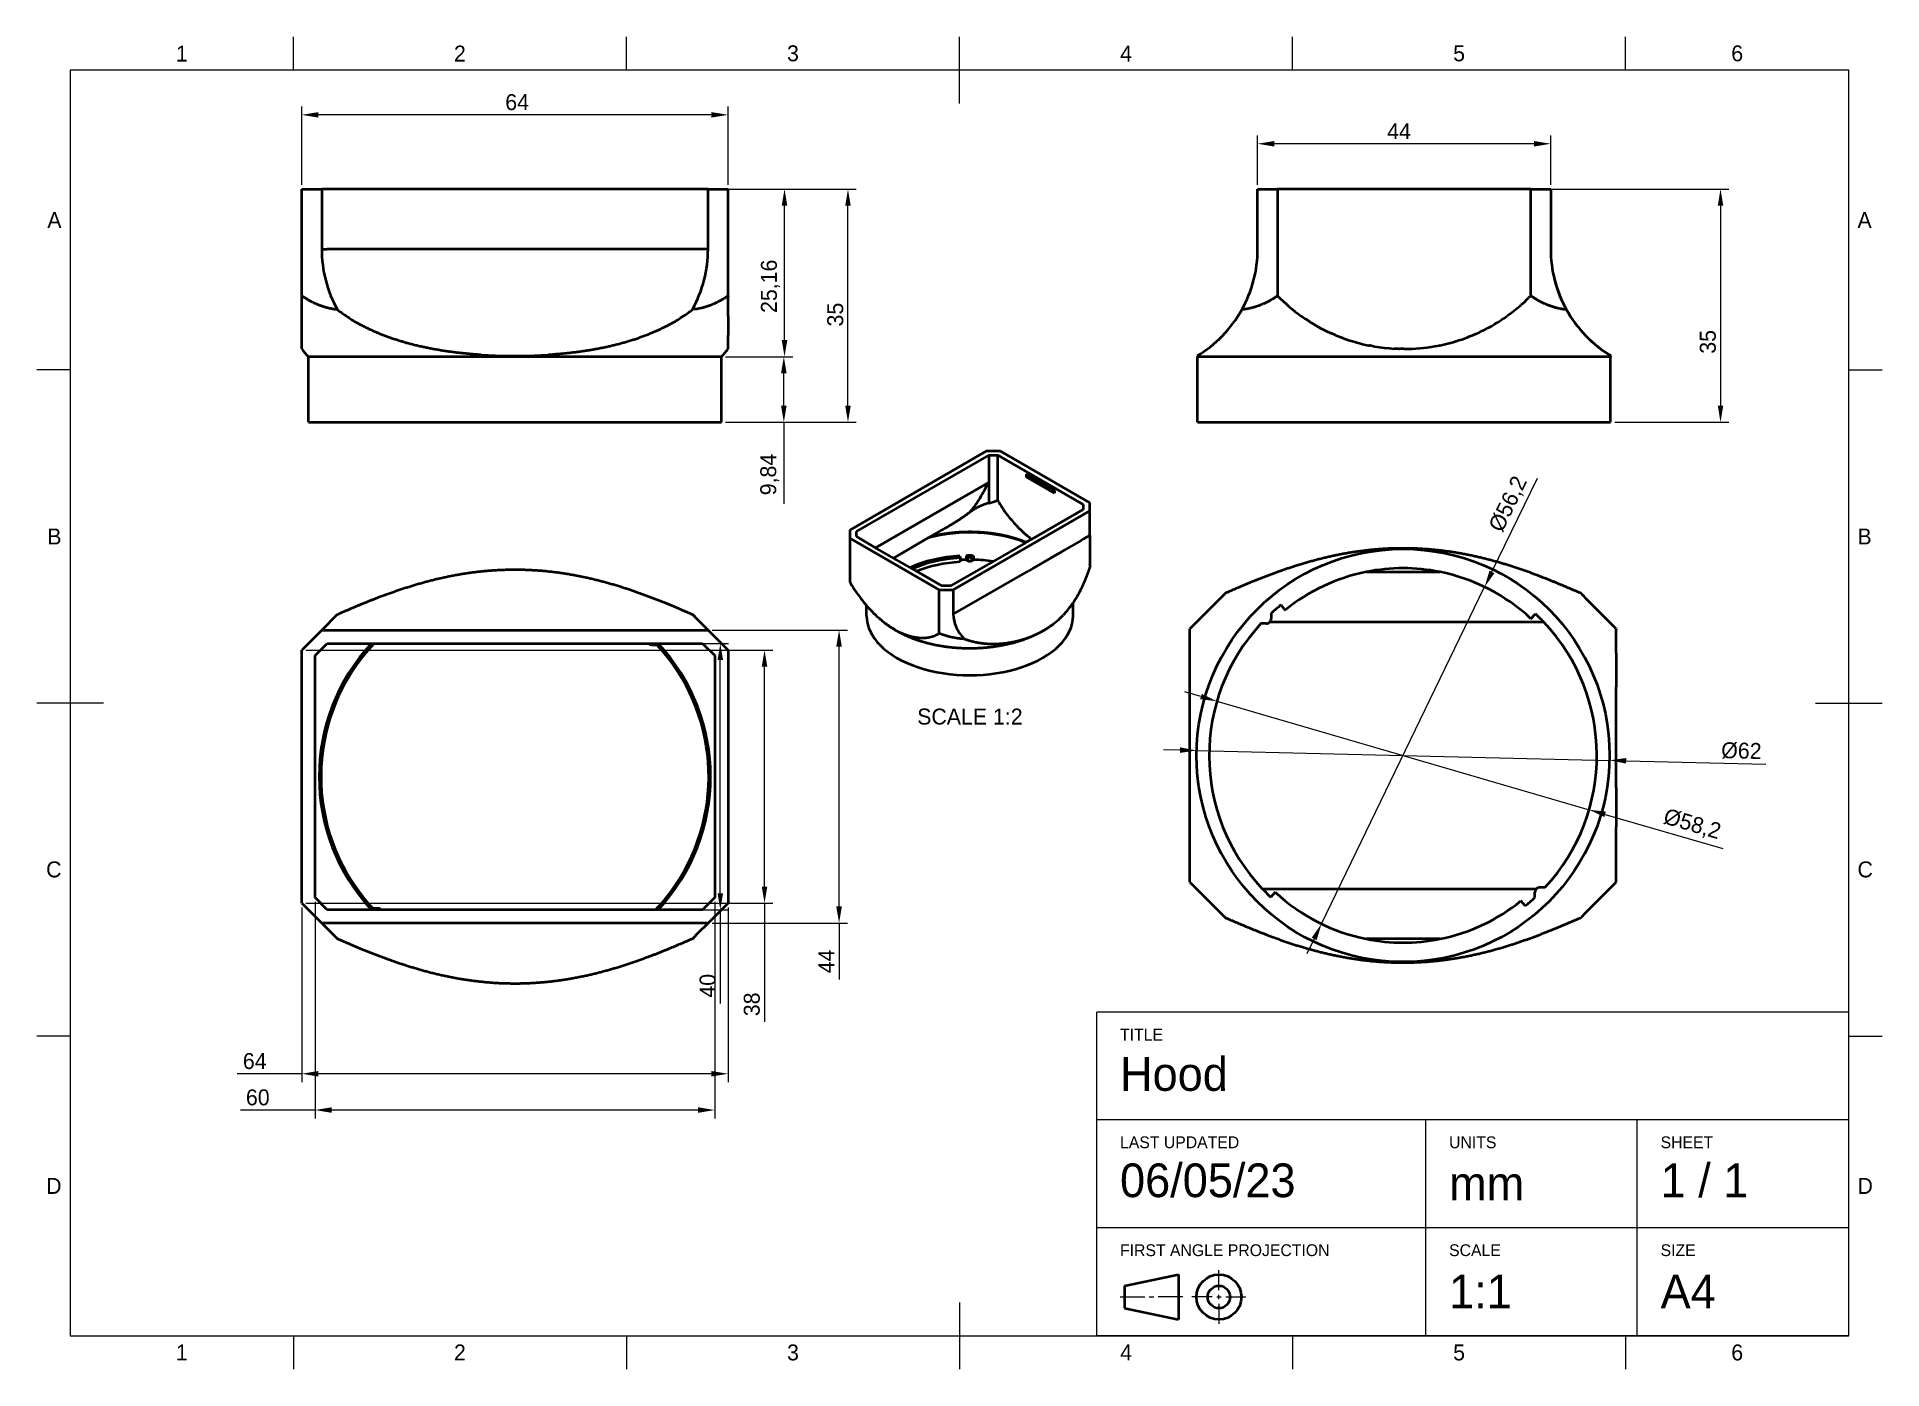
# Model space of a CAD drawing. Header units: millimetres. Extents: x 15 to 292, y 5 to 205.
import ezdxf

# ---------------------------------------------------------------- set-up
doc = ezdxf.new("R2010")
doc.units = ezdxf.units.MM
for name, color, linetype in [('Annotations', 7, 'Continuous'), ('Border', 7, 'Continuous'), ('Geometries', 7, 'Continuous')]:
    doc.layers.add(name, color=color, linetype=linetype)
doc.styles.add('Shapr0', font='txt', dxfattribs={"height": 2.3925})
doc.styles.add('Shapr1', font='txt', dxfattribs={"height": 2.3925})
doc.styles.add('Shapr10', font='txt', dxfattribs={"height": 4.785})
doc.styles.add('Shapr11', font='txt', dxfattribs={"height": 2.3925})
doc.styles.add('Shapr7', font='txt', dxfattribs={"height": 2.3925})
doc.styles.add('Shapr8', font='txt', dxfattribs={"height": 2.3925})
doc.styles.add('Shapr9', font='txt', dxfattribs={"height": 2.3925})
doc.dimstyles.new('ISO-25', dxfattribs={"dimtxt": 2.5, "dimasz": 2.5, "dimexe": 1.25, "dimexo": 0.625, "dimtad": 1, "dimtxsty": 'Standard', "dimcen": 2.5, "dimadec": 0, "dimazin": 0, "dimtfac": 1, "dimtmove": 0, "dimatfit": 3, "dimfxl": 1, "dimarcsym": 0})

msp = doc.modelspace()

# ---------------------------------------------------------------- texts
at = {"layer": 'Annotations', "linetype": 'Continuous', "lineweight": 40, "insert": (155.062, 104.16), "char_height": 2.3925, "width": 1000, "attachment_point": 2, "style": 'Shapr10'}
msp.add_mtext('SCALE 1:2', dxfattribs=at)
at = {"layer": 'Border', "linetype": 'Continuous', "lineweight": 15, "char_height": 2.393, "width": 2.3925, "style": 'Shapr0'}
for s, insert, attachment_point in [('1', (36.75, 201.304), 8), ('2', (78.5, 201.304), 8), ('3', (128.5, 201.304), 8), ('4', (178.5, 201.304), 8), ('5', (228.5, 201.304), 8), ('6', (270.25, 201.304), 8), ('A', (18.696, 177.5), 6), ('A', (288.304, 177.5), 4), ('B', (18.696, 130), 6), ('B', (288.304, 130), 4), ('C', (18.696, 80), 6), ('C', (288.304, 80), 4), ('D', (18.696, 32.5), 6), ('D', (288.304, 32.5), 4), ('1', (36.75, 8.696), 2), ('2', (78.5, 8.696), 2), ('3', (128.5, 8.696), 2), ('4', (178.5, 8.696), 2), ('5', (228.5, 8.696), 2), ('6', (270.25, 8.696), 2)]:
    msp.add_mtext(s, dxfattribs=dict(at, insert=insert, attachment_point=attachment_point))
at = {"layer": 'Border', "linetype": 'Continuous', "lineweight": 15, "attachment_point": 1, "style": 'Shapr1'}
for s, insert, char_height in [('TITLE', (177.6, 56.1), 1.7705), ('Hood', (177.6, 51.837), 5.0625), ('LAST UPDATED', (177.6, 39.935), 1.77045), ('UNITS', (227, 39.935), 1.7705), ('SHEET', (258.75, 39.935), 1.7705), ('06/05/23', (177.6, 35.874), 5.0625), ('1 / 1', (258.75, 35.874), 5.0625), ('mm', (227, 35.4), 5.0625), ('FIRST ANGLE PROJECTION', (177.6, 23.735), 1.77045), ('SCALE', (227, 23.735), 1.7705), ('SIZE', (258.75, 23.735), 1.7705), ('1:1', (227, 19.2), 5.0625), ('A4', (258.75, 19.2), 5.0625)]:
    msp.add_mtext(s, dxfattribs=dict(at, insert=insert, char_height=char_height))

# ---------------------------------------------------------------- blocks, each defined once
blk = doc.blocks.new('*D2')
at = {"layer": 'Annotations', "color": 0, "linetype": 'Continuous', "lineweight": 15}
for p, q in [((54.75, 182.78), (54.75, 194.55)), ((118.75, 182.78), (118.75, 194.55)), ((116.25, 193.3), (57.25, 193.3))]:
    blk.add_line(p, q, dxfattribs=at)
at = {"layer": 'Annotations', "color": 0}
for points in [[(57.25, 193.71), (57.25, 192.88), (54.75, 193.3)], [(116.25, 192.88), (116.25, 193.71), (118.75, 193.3)]]:
    blk.add_solid(points, dxfattribs=at)
at = {"layer": 'Defpoints', "color": 0}
for p in [(54.75, 193.3), (54.75, 182.15), (118.75, 182.15)]:
    blk.add_point(p, dxfattribs=at)
at = {"layer": 'Annotations', "color": 0, "lineweight": 15, "insert": (87.09, 195.19), "char_height": 2.393, "attachment_point": 5, "style": 'Shapr7'}
blk.add_mtext('\\A1;64', dxfattribs=at)
blk = doc.blocks.new('*D3')
at = {"layer": 'Annotations', "color": 0, "linetype": 'Continuous', "lineweight": 15}
for p, q in [((116.38, 182.15), (138.01, 182.15)), ((136.76, 149.65), (136.76, 179.65)), ((118.38, 147.15), (138.01, 147.15))]:
    blk.add_line(p, q, dxfattribs=at)
at = {"layer": 'Annotations', "color": 0}
for points in [[(137.17, 179.65), (136.34, 179.65), (136.76, 182.15)], [(136.34, 149.65), (137.17, 149.65), (136.76, 147.15)]]:
    blk.add_solid(points, dxfattribs=at)
at = {"layer": 'Defpoints', "color": 0}
for p in [(115.75, 182.15), (136.76, 182.15), (117.75, 147.15)]:
    blk.add_point(p, dxfattribs=at)
at = {"layer": 'Annotations', "color": 0, "lineweight": 15, "insert": (134.86, 163.31), "char_height": 2.393, "attachment_point": 5, "rotation": 90, "style": 'Shapr7'}
blk.add_mtext('\\A1;35', dxfattribs=at)
blk = doc.blocks.new('*D4')
at = {"layer": 'Annotations', "color": 0, "linetype": 'Continuous', "lineweight": 15}
for p, q in [((118.37, 156.99), (128.38, 156.99)), ((127.13, 149.65), (127.13, 154.49)), ((118.37, 147.15), (128.38, 147.15)), ((127.13, 147.15), (127.13, 134.9))]:
    blk.add_line(p, q, dxfattribs=at)
at = {"layer": 'Annotations', "color": 0}
for points in [[(127.55, 154.49), (126.71, 154.49), (127.13, 156.99)], [(126.71, 149.65), (127.55, 149.65), (127.13, 147.15)]]:
    blk.add_solid(points, dxfattribs=at)
at = {"layer": 'Defpoints', "color": 0}
for p in [(117.75, 156.99), (127.13, 156.99), (117.75, 147.15)]:
    blk.add_point(p, dxfattribs=at)
at = {"layer": 'Annotations', "color": 0, "lineweight": 15, "insert": (125.01, 139.3), "char_height": 2.393, "attachment_point": 5, "rotation": 90, "style": 'Shapr7'}
blk.add_mtext('\\A1;9,84', dxfattribs=at)
blk = doc.blocks.new('*D5')
at = {"layer": 'Annotations', "color": 0, "linetype": 'Continuous', "lineweight": 15}
for p, q in [((119.38, 182.15), (128.48, 182.15)), ((127.23, 159.49), (127.23, 179.65)), ((118.37, 156.99), (128.48, 156.99))]:
    blk.add_line(p, q, dxfattribs=at)
at = {"layer": 'Annotations', "color": 0}
for points in [[(127.65, 179.65), (126.81, 179.65), (127.23, 182.15)], [(126.81, 159.49), (127.65, 159.49), (127.23, 156.99)]]:
    blk.add_solid(points, dxfattribs=at)
at = {"layer": 'Defpoints', "color": 0}
for p in [(118.75, 182.15), (127.23, 182.15), (117.75, 156.99)]:
    blk.add_point(p, dxfattribs=at)
at = {"layer": 'Annotations', "color": 0, "lineweight": 15, "insert": (125.11, 167.56), "char_height": 2.393, "attachment_point": 5, "rotation": 90, "style": 'Shapr7'}
blk.add_mtext('\\A1;25,16', dxfattribs=at)
blk = doc.blocks.new('*D6')
at = {"layer": 'Annotations', "color": 0, "linetype": 'Continuous', "lineweight": 15}
for p, q in [((239.88, 182.15), (268.99, 182.15)), ((267.74, 179.65), (267.74, 149.65)), ((251.88, 147.15), (268.99, 147.15))]:
    blk.add_line(p, q, dxfattribs=at)
at = {"layer": 'Annotations', "color": 0}
for points in [[(268.16, 179.65), (267.33, 179.65), (267.74, 182.15)], [(267.33, 149.65), (268.16, 149.65), (267.74, 147.15)]]:
    blk.add_solid(points, dxfattribs=at)
at = {"layer": 'Defpoints', "color": 0}
for p in [(239.25, 182.15), (251.25, 147.15), (267.74, 147.15)]:
    blk.add_point(p, dxfattribs=at)
at = {"layer": 'Annotations', "color": 0, "lineweight": 15, "insert": (265.85, 159.22), "char_height": 2.393, "attachment_point": 5, "rotation": 90, "style": 'Shapr8'}
blk.add_mtext('\\A1;35', dxfattribs=at)
blk = doc.blocks.new('*D7')
at = {"layer": 'Annotations', "color": 0, "linetype": 'Continuous', "lineweight": 15}
for p, q in [((198.25, 182.78), (198.25, 190.21)), ((239.75, 188.96), (200.75, 188.96)), ((242.25, 182.78), (242.25, 190.21))]:
    blk.add_line(p, q, dxfattribs=at)
at = {"layer": 'Annotations', "color": 0}
for points in [[(200.75, 189.37), (200.75, 188.54), (198.25, 188.96)], [(239.75, 188.54), (239.75, 189.37), (242.25, 188.96)]]:
    blk.add_solid(points, dxfattribs=at)
at = {"layer": 'Defpoints', "color": 0}
for p in [(198.25, 188.96), (198.25, 182.15), (242.25, 182.15)]:
    blk.add_point(p, dxfattribs=at)
at = {"layer": 'Annotations', "color": 0, "lineweight": 15, "insert": (219.49, 190.85), "char_height": 2.393, "attachment_point": 5, "style": 'Shapr8'}
blk.add_mtext('\\A1;44', dxfattribs=at)
blk = doc.blocks.new('*D8')
at = {"layer": 'Annotations', "color": 0, "linetype": 'Continuous', "lineweight": 15}
for p, q in [((65.86, 113.95), (118.84, 113.95)), ((117.59, 76.45), (117.59, 111.45)), ((108.51, 73.95), (118.84, 73.95)), ((117.59, 73.95), (117.59, 59.91))]:
    blk.add_line(p, q, dxfattribs=at)
at = {"layer": 'Annotations', "color": 0}
for points in [[(118.01, 111.45), (117.18, 111.45), (117.59, 113.95)], [(117.18, 76.45), (118.01, 76.45), (117.59, 73.95)]]:
    blk.add_solid(points, dxfattribs=at)
at = {"layer": 'Defpoints', "color": 0}
for p in [(65.23, 113.95), (117.59, 113.95), (107.89, 73.95)]:
    blk.add_point(p, dxfattribs=at)
at = {"layer": 'Annotations', "color": 0, "lineweight": 15, "insert": (115.7, 62.55), "char_height": 2.393, "attachment_point": 5, "rotation": 90, "style": 'Shapr9'}
blk.add_mtext('\\A1;40', dxfattribs=at)
blk = doc.blocks.new('*D9')
at = {"layer": 'Annotations', "color": 0, "linetype": 'Continuous', "lineweight": 15}
for p, q in [((54.75, 74.32), (54.75, 48.09)), ((118.75, 74.32), (118.75, 48.09)), ((54.75, 49.34), (45.06, 49.34)), ((116.25, 49.34), (57.25, 49.34))]:
    blk.add_line(p, q, dxfattribs=at)
at = {"layer": 'Annotations', "color": 0}
for points in [[(57.25, 49.75), (57.25, 48.92), (54.75, 49.34)], [(116.25, 48.92), (116.25, 49.75), (118.75, 49.34)]]:
    blk.add_solid(points, dxfattribs=at)
at = {"layer": 'Defpoints', "color": 0}
for p in [(54.75, 74.95), (118.75, 74.95), (54.75, 49.34)]:
    blk.add_point(p, dxfattribs=at)
at = {"layer": 'Annotations', "color": 0, "lineweight": 15, "insert": (47.7, 51.23), "char_height": 2.393, "attachment_point": 5, "style": 'Shapr9'}
blk.add_mtext('\\A1;64', dxfattribs=at)
blk = doc.blocks.new('*D10')
at = {"layer": 'Annotations', "color": 0, "linetype": 'Continuous', "lineweight": 15}
for p, q in [((55.38, 112.95), (125.48, 112.95)), ((124.23, 77.45), (124.23, 110.45)), ((55.38, 74.95), (125.48, 74.95)), ((124.23, 74.95), (124.23, 57.13))]:
    blk.add_line(p, q, dxfattribs=at)
at = {"layer": 'Annotations', "color": 0}
for points in [[(124.65, 110.45), (123.81, 110.45), (124.23, 112.95)], [(123.81, 77.45), (124.65, 77.45), (124.23, 74.95)]]:
    blk.add_solid(points, dxfattribs=at)
at = {"layer": 'Defpoints', "color": 0}
for p in [(54.75, 112.95), (124.23, 112.95), (54.75, 74.95)]:
    blk.add_point(p, dxfattribs=at)
at = {"layer": 'Annotations', "color": 0, "lineweight": 15, "insert": (122.33, 59.76), "char_height": 2.393, "attachment_point": 5, "rotation": 90, "style": 'Shapr9'}
blk.add_mtext('\\A1;38', dxfattribs=at)
blk = doc.blocks.new('*D11')
at = {"layer": 'Annotations', "color": 0, "linetype": 'Continuous', "lineweight": 15}
for p, q in [((116.38, 115.95), (136.67, 115.95)), ((135.42, 74.45), (135.42, 113.45)), ((116.38, 71.95), (136.67, 71.95)), ((135.42, 71.95), (135.42, 63.51))]:
    blk.add_line(p, q, dxfattribs=at)
at = {"layer": 'Annotations', "color": 0}
for points in [[(135.84, 113.45), (135, 113.45), (135.42, 115.95)], [(135, 74.45), (135.84, 74.45), (135.42, 71.95)]]:
    blk.add_solid(points, dxfattribs=at)
at = {"layer": 'Defpoints', "color": 0}
for p in [(115.75, 115.95), (135.42, 115.95), (115.75, 71.95)]:
    blk.add_point(p, dxfattribs=at)
at = {"layer": 'Annotations', "color": 0, "lineweight": 15, "insert": (133.52, 66.2), "char_height": 2.393, "attachment_point": 5, "rotation": 90, "style": 'Shapr9'}
blk.add_mtext('\\A1;44', dxfattribs=at)
blk = doc.blocks.new('*D12')
at = {"layer": 'Annotations', "color": 0, "linetype": 'Continuous', "lineweight": 15}
for p, q in [((56.75, 75.15), (56.75, 42.64)), ((116.75, 75.15), (116.75, 42.64)), ((56.75, 43.89), (45.58, 43.89)), ((114.25, 43.89), (59.25, 43.89))]:
    blk.add_line(p, q, dxfattribs=at)
at = {"layer": 'Annotations', "color": 0}
for points in [[(59.25, 44.31), (59.25, 43.47), (56.75, 43.89)], [(114.25, 43.47), (114.25, 44.31), (116.75, 43.89)]]:
    blk.add_solid(points, dxfattribs=at)
at = {"layer": 'Defpoints', "color": 0}
for p in [(56.75, 75.78), (116.75, 75.78), (56.75, 43.89)]:
    blk.add_point(p, dxfattribs=at)
at = {"layer": 'Annotations', "color": 0, "lineweight": 15, "insert": (48.16, 45.78), "char_height": 2.393, "attachment_point": 5, "style": 'Shapr9'}
blk.add_mtext('\\A1;60', dxfattribs=at)
blk = doc.blocks.new('*D13')
at = {"layer": 'Annotations', "color": 0, "linetype": 'Continuous', "lineweight": 15}
for p, q in [((189.75, 105.97), (187.35, 106.67)), ((192.15, 105.27), (248.02, 88.98)), ((250.42, 88.28), (268.08, 83.14))]:
    blk.add_line(p, q, dxfattribs=at)
at = {"layer": 'Annotations', "color": 0}
for points in [[(189.63, 105.57), (189.87, 106.37), (192.15, 105.27)], [(250.54, 88.68), (250.31, 87.88), (248.02, 88.98)]]:
    blk.add_solid(points, dxfattribs=at)
at = {"layer": 'Defpoints', "color": 0}
for p in [(192.15, 105.27), (248.02, 88.98)]:
    blk.add_point(p, dxfattribs=at)
at = {"layer": 'Annotations', "color": 0, "lineweight": 15, "insert": (263.46, 86.69), "char_height": 2.3925, "attachment_point": 5, "rotation": 343.7491, "style": 'Shapr11'}
blk.add_mtext('\\A1;%%c58,2', dxfattribs=at)
blk = doc.blocks.new('*D14')
at = {"layer": 'Annotations', "color": 0, "linetype": 'Continuous', "lineweight": 15}
for p, q in [((186.6, 97.93), (184.1, 97.99)), ((189.1, 97.87), (251.08, 96.39)), ((253.58, 96.33), (274.55, 95.82))]:
    blk.add_line(p, q, dxfattribs=at)
at = {"layer": 'Annotations', "color": 0}
for points in [[(186.59, 97.51), (186.61, 98.34), (189.1, 97.87)], [(253.59, 96.74), (253.57, 95.91), (251.08, 96.39)]]:
    blk.add_solid(points, dxfattribs=at)
at = {"layer": 'Defpoints', "color": 0}
for p in [(189.1, 97.87), (251.08, 96.39)]:
    blk.add_point(p, dxfattribs=at)
at = {"layer": 'Annotations', "color": 0, "lineweight": 15, "insert": (270.88, 97.81), "char_height": 2.393, "attachment_point": 5, "rotation": 358.6315, "style": 'Shapr11'}
blk.add_mtext('\\A1;%%c62', dxfattribs=at)
blk = doc.blocks.new('*D15')
at = {"layer": 'Annotations', "color": 0, "linetype": 'Continuous', "lineweight": 15}
for p, q in [((233.42, 124.67), (240.26, 138.77)), ((207.84, 71.84), (232.33, 122.42)), ((206.75, 69.59), (205.66, 67.34))]:
    blk.add_line(p, q, dxfattribs=at)
at = {"layer": 'Annotations', "color": 0}
for points in [[(233.05, 124.85), (233.8, 124.48), (232.33, 122.42)], [(207.12, 69.4), (206.37, 69.77), (207.84, 71.84)]]:
    blk.add_solid(points, dxfattribs=at)
at = {"layer": 'Defpoints', "color": 0}
for p in [(232.33, 122.42), (207.84, 71.84)]:
    blk.add_point(p, dxfattribs=at)
at = {"layer": 'Annotations', "color": 0, "lineweight": 15, "insert": (235.98, 134.82), "char_height": 2.3925, "attachment_point": 5, "rotation": 64.1608, "style": 'Shapr11'}
blk.add_mtext('\\A1;%%c56,2', dxfattribs=at)
blk = doc.blocks.new('*U16')
at = {"layer": 'Border', "linetype": 'Continuous', "lineweight": 15}
for p, q in [((287, 58.6), (174.1, 58.6)), ((174.1, 10), (174.1, 58.6)), ((287, 10), (287, 58.6)), ((287, 42.4), (174.1, 42.4)), ((223.5, 10), (223.5, 42.4)), ((255.25, 10), (255.25, 42.4)), ((287, 26.2), (174.1, 26.2)), ((192.450088, 16.837486), (192.450088, 19.875004)), ((177.6, 15.82498), (181.312522, 15.82498)), ((181.987526, 15.82498), (182.66253, 15.82498)), ((187.050056, 15.82498), (183.337534, 15.82498)), ((191.437582, 15.82498), (188.400064, 15.82498)), ((192.112586, 15.82498), (192.78759, 15.82498)), ((192.450088, 15.487478), (192.450088, 16.162482)), ((192.450088, 14.812474), (192.450088, 11.774956)), ((193.462594, 15.82498), (196.500112, 15.82498)), ((287, 10), (174.1, 10))]:
    blk.add_line(p, q, dxfattribs=at)
at = {"layer": 'Border', "linetype": 'Continuous', "lineweight": 40}
for p, q in [((178.275004, 17.51249), (186.375052, 19.2)), ((178.275004, 17.51249), (178.275004, 14.13747)), ((186.375052, 19.2), (186.375052, 12.44996)), ((178.275004, 14.13747), (186.375052, 12.44996))]:
    blk.add_line(p, q, dxfattribs=at)
for radius in [3.37502, 1.68751]:
    blk.add_circle((192.450088, 15.82498), radius, dxfattribs=at)

# ---------------------------------------------------------------- dimensions: what is measured, and where the dimension line sits
at = {"layer": 'Annotations', "linetype": 'Continuous', "lineweight": 15}
for base, p1, p2, angle, override, picture, middle in [((54.75, 193.297), (118.75, 182.15), (54.75, 182.15), 180, {"dimscale": 1, "dimgap": 0.7, "dimdec": 2, "dimlfac": 1, "dimrnd": 0.01, "dimzin": 8, "dimdsep": 44, "dimtxsty": 'Shapr7', "dimse1": 0, "dimse2": 0, "dimadec": 2, "dimtol": 0, "dimlim": 0, "dimtp": 0, "dimtm": 0, "dimtfac": 0.6, "dimtdec": 8, "dimfrac": 2, "dimtolj": 1, "dimlwd": 15, "dimlwe": 15}, '*D2', (87.086, 193.297)), ((136.755, 182.15), (117.75, 147.15), (115.75, 182.15), 90, {"dimscale": 1, "dimgap": 0.7, "dimdec": 2, "dimlfac": 1, "dimrnd": 0.01, "dimzin": 8, "dimdsep": 44, "dimtxsty": 'Shapr7', "dimse1": 0, "dimse2": 0, "dimadec": 2, "dimtol": 0, "dimlim": 0, "dimtp": 0, "dimtm": 0, "dimtfac": 0.6, "dimtdec": 8, "dimfrac": 2, "dimtolj": 1, "dimlwd": 15, "dimlwe": 15}, '*D3', (136.755, 163.305)), ((127.23, 182.15), (117.75, 156.993), (118.75, 182.15), 90, {"dimscale": 1, "dimgap": 0.7, "dimdec": 2, "dimlfac": 1, "dimrnd": 0.01, "dimzin": 8, "dimdsep": 44, "dimtxsty": 'Shapr7', "dimse1": 0, "dimse2": 0, "dimadec": 2, "dimtol": 0, "dimlim": 0, "dimtp": 0, "dimtm": 0, "dimtfac": 0.6, "dimtdec": 8, "dimfrac": 2, "dimtolj": 1, "dimlwd": 15, "dimlwe": 15}, '*D5', (127.23, 167.56)), ((267.743, 147.15), (239.25, 182.15), (251.25, 147.15), 90, {"dimscale": 1, "dimgap": 0.7, "dimdec": 2, "dimlfac": 1, "dimrnd": 0.01, "dimzin": 8, "dimdsep": 44, "dimtxsty": 'Shapr8', "dimse1": 0, "dimse2": 0, "dimadec": 2, "dimtol": 0, "dimlim": 0, "dimtp": 0, "dimtm": 0, "dimtfac": 0.6, "dimtdec": 8, "dimfrac": 2, "dimtolj": 1, "dimlwd": 15, "dimlwe": 15}, '*D6', (267.743, 159.225)), ((127.13, 156.993), (117.75, 147.15), (117.75, 156.993), 90, {"dimscale": 1, "dimgap": 0.7, "dimdec": 2, "dimlfac": 1, "dimrnd": 0.01, "dimzin": 8, "dimdsep": 44, "dimtxsty": 'Shapr7', "dimse1": 0, "dimse2": 0, "dimadec": 2, "dimtol": 0, "dimlim": 0, "dimtp": 0, "dimtm": 0, "dimtfac": 0.6, "dimtdec": 8, "dimfrac": 2, "dimtolj": 1, "dimlwd": 15, "dimlwe": 15}, '*D4', (127.13, 139.299)), ((117.595, 113.95), (107.888, 73.95), (65.23, 113.95), 270, {"dimscale": 1, "dimgap": 0.7, "dimdec": 2, "dimlfac": 1, "dimrnd": 0.01, "dimzin": 8, "dimdsep": 44, "dimtxsty": 'Shapr9', "dimse1": 0, "dimse2": 0, "dimadec": 2, "dimtol": 0, "dimlim": 0, "dimtp": 0, "dimtm": 0, "dimtfac": 0.6, "dimtdec": 8, "dimfrac": 2, "dimtolj": 1, "dimlwd": 15, "dimlwe": 15}, '*D8', (117.595, 62.546)), ((135.421, 115.95), (115.75, 71.95), (115.75, 115.95), 270, {"dimscale": 1, "dimgap": 0.7, "dimdec": 2, "dimlfac": 1, "dimrnd": 0.01, "dimzin": 8, "dimdsep": 44, "dimtxsty": 'Shapr9', "dimse1": 0, "dimse2": 0, "dimadec": 2, "dimtol": 0, "dimlim": 0, "dimtp": 0, "dimtm": 0, "dimtfac": 0.6, "dimtdec": 8, "dimfrac": 2, "dimtolj": 1, "dimlwd": 15, "dimlwe": 15}, '*D11', (135.421, 66.199)), ((124.229, 112.95), (54.75, 74.95), (54.75, 112.95), 90, {"dimscale": 1, "dimgap": 0.7, "dimdec": 2, "dimlfac": 1, "dimrnd": 0.01, "dimzin": 8, "dimdsep": 44, "dimtxsty": 'Shapr9', "dimse1": 0, "dimse2": 0, "dimadec": 2, "dimtol": 0, "dimlim": 0, "dimtp": 0, "dimtm": 0, "dimtfac": 0.6, "dimtdec": 8, "dimfrac": 2, "dimtolj": 1, "dimlwd": 15, "dimlwe": 15}, '*D10', (124.229, 59.765)), ((56.75, 43.889), (116.75, 75.778), (56.75, 75.778), 0, {"dimscale": 1, "dimgap": 0.7, "dimdec": 2, "dimlfac": 1, "dimrnd": 0.01, "dimzin": 8, "dimdsep": 44, "dimtxsty": 'Shapr9', "dimse1": 0, "dimse2": 0, "dimadec": 2, "dimtol": 0, "dimlim": 0, "dimtp": 0, "dimtm": 0, "dimtfac": 0.6, "dimtdec": 8, "dimfrac": 2, "dimtolj": 1, "dimlwd": 15, "dimlwe": 15}, '*D12', (48.161, 43.889))]:
    dim = msp.add_linear_dim(base=base, p1=p1, p2=p2, angle=angle, dimstyle='ISO-25', override=override, dxfattribs=at)
    dim.commit()
    dim.dimension.update_dxf_attribs({"geometry": picture, "text_midpoint": middle, "dimtype": 160})
for base, p1, p2, override, picture, middle in [((198.25, 188.955), (242.25, 182.15), (198.25, 182.15), {"dimscale": 1, "dimgap": 0.7, "dimdec": 2, "dimlfac": 1, "dimrnd": 0.01, "dimzin": 8, "dimdsep": 44, "dimtxsty": 'Shapr8', "dimse1": 0, "dimse2": 0, "dimadec": 2, "dimtol": 0, "dimlim": 0, "dimtp": 0, "dimtm": 0, "dimtfac": 0.6, "dimtdec": 8, "dimfrac": 2, "dimtolj": 1, "dimlwd": 15, "dimlwe": 15}, '*D7', (219.486, 188.955)), ((54.75, 49.335), (118.75, 74.95), (54.75, 74.95), {"dimscale": 1, "dimgap": 0.7, "dimdec": 2, "dimlfac": 1, "dimrnd": 0.01, "dimzin": 8, "dimdsep": 44, "dimtxsty": 'Shapr9', "dimse1": 0, "dimse2": 0, "dimadec": 2, "dimtol": 0, "dimlim": 0, "dimtp": 0, "dimtm": 0, "dimtfac": 0.6, "dimtdec": 8, "dimfrac": 2, "dimtolj": 1, "dimlwd": 15, "dimlwe": 15}, '*D9', (47.697, 49.335))]:
    dim = msp.add_linear_dim(base=base, p1=p1, p2=p2, dimstyle='ISO-25', override=override, dxfattribs=at)
    dim.commit()
    dim.dimension.update_dxf_attribs({"geometry": picture, "text_midpoint": middle, "dimtype": 160})
for p1, p2, picture, middle in [((207.839, 71.835), (232.334, 122.416), '*D15', (237.89, 133.889)), ((192.149, 105.269), (248.024, 88.982), '*D13', (262.869, 84.655)), ((189.096, 97.866), (251.078, 96.385), '*D14', (270.83, 95.914))]:
    dim = msp.add_diameter_dim_2p(p1=p1, p2=p2, dimstyle='ISO-25', override={"dimscale": 1, "dimgap": 0.7, "dimdec": 2, "dimlfac": 1, "dimrnd": 0.01, "dimzin": 8, "dimdsep": 44, "dimtxsty": 'Shapr11', "dimcen": 2.5, "dimadec": 2, "dimtol": 0, "dimlim": 0, "dimtp": 0, "dimtm": 0, "dimtfac": 0.6, "dimtdec": 8, "dimtofl": 1, "dimfrac": 2, "dimtolj": 1, "dimlwd": 15, "dimlwe": 15}, dxfattribs=at)
    dim.commit()
    dim.dimension.update_dxf_attribs({"geometry": picture, "text_midpoint": middle, "dimtype": 163})

# ---------------------------------------------------------------- linework, layer by layer
at = {"layer": 'Border', "linetype": 'Continuous', "lineweight": 15}
for p, q in [((53.5, 200), (53.5, 205)), ((103.5, 200), (103.5, 205)), ((153.5, 195), (153.5, 205)), ((203.5, 200), (203.5, 205)), ((253.5, 200), (253.5, 205)), ((287, 200), (20, 200)), ((20, 200), (20, 10)), ((287, 10), (287, 200)), ((20, 155), (15, 155)), ((287, 155), (292, 155)), ((25, 105), (15, 105)), ((282, 105), (292, 105)), ((20, 55), (15, 55)), ((287, 55), (292, 55)), ((153.5, 15), (153.5, 5)), ((20, 10), (287, 10)), ((53.5, 10), (53.5, 5)), ((103.5, 10), (103.5, 5)), ((203.5, 10), (203.5, 5)), ((253.5, 10), (253.5, 5))]:
    msp.add_line(p, q, dxfattribs=at)
at = {"layer": 'Geometries', "linetype": 'Continuous', "lineweight": 40}
for p, q in [((54.75, 166.12), (54.75, 182.15)), ((54.75, 182.15), (57.75, 182.15)), ((57.75, 182.15), (57.75, 173.15)), ((115.75, 182.15), (57.75, 182.15)), ((115.75, 173.151), (115.75, 182.15)), ((115.75, 182.15), (118.75, 182.15)), ((118.75, 166.121), (118.75, 182.15)), ((198.25, 173.15), (198.25, 182.15)), ((198.25, 182.15), (201.25, 182.15)), ((201.25, 182.15), (201.25, 166.12)), ((239.25, 182.15), (201.25, 182.15)), ((239.25, 166.12), (239.25, 182.15)), ((239.25, 182.15), (242.25, 182.15)), ((242.25, 182.15), (242.25, 173.15)), ((57.75, 173.15), (58.578, 173.15)), ((86.798, 173.15), (58.578, 173.15)), ((114.922, 173.151), (86.798, 173.15)), ((115.75, 173.151), (114.922, 173.151)), ((54.75, 166.073), (54.75, 166.12)), ((54.75, 165.955), (54.75, 166.073)), ((54.75, 162.737), (54.75, 165.955)), ((113.445, 164.151), (113.524, 164.151)), ((113.524, 164.151), (114.131, 164.151)), ((114.186, 164.161), (114.131, 164.151)), ((114.186, 164.161), (114.186, 164.161)), ((118.749, 166.12), (118.749, 166.073)), ((118.749, 166.073), (118.749, 166.014)), ((118.749, 166.014), (118.749, 165.955)), ((118.75, 165.054), (118.75, 165.956)), ((118.75, 164.775), (118.75, 165.054)), ((118.75, 163.403), (118.75, 164.775)), ((236.175, 163.436), (235.758, 163.131)), ((238.124, 165.039), (237.773, 164.727)), ((239.087, 165.955), (238.938, 165.808)), ((239.087, 165.955), (239.204, 166.073)), ((239.204, 166.073), (239.25, 166.12)), ((54.75, 160.22), (54.75, 162.737)), ((61.863, 162.805), (61.861, 162.806)), ((63.527, 161.818), (63.525, 161.819)), ((109.976, 161.82), (109.974, 161.819)), ((111.637, 162.805), (111.635, 162.804)), ((118.75, 163.297), (118.75, 163.403)), ((118.75, 163.017), (118.75, 163.297)), ((118.75, 163.016), (118.75, 162.737)), ((118.75, 162.737), (118.75, 160.22)), ((204.794, 163.094), (204.812, 163.081)), ((205.356, 162.704), (205.431, 162.654)), ((205.97, 162.303), (205.431, 162.654)), ((206.58, 161.927), (206.006, 162.28)), ((234.238, 162.119), (234.243, 162.122)), ((235.193, 162.737), (235.66, 163.061)), ((235.691, 163.083), (235.66, 163.061)), ((235.704, 163.093), (235.691, 163.083)), ((54.75, 159.319), (54.75, 160.22)), ((54.75, 159.312), (54.75, 159.315)), ((54.75, 158.689), (54.75, 159.312)), ((54.75, 158.554), (54.75, 158.689)), ((54.75, 158.15), (54.75, 158.554)), ((118.749, 159.312), (118.749, 159.317)), ((118.749, 158.689), (118.749, 159.099)), ((118.749, 158.554), (118.749, 158.689)), ((118.75, 159.32), (118.75, 160.221)), ((118.75, 159.1), (118.75, 159.313)), ((209.929, 160.231), (209.271, 160.519)), ((209.944, 160.225), (209.929, 160.231)), ((209.944, 160.225), (209.956, 160.22)), ((213.017, 159.151), (213.104, 159.127)), ((214.894, 158.694), (214.979, 158.677)), ((214.979, 158.677), (214.985, 158.676)), ((215.084, 158.656), (214.985, 158.676)), ((215.712, 158.54), (215.084, 158.656)), ((219.449, 158.163), (218.758, 158.193)), ((220.174, 158.15), (219.568, 158.159)), ((220.249, 158.15), (220.174, 158.15)), ((220.249, 158.15), (220.31, 158.15)), ((224.861, 158.552), (224.871, 158.554)), ((224.871, 158.554), (224.883, 158.556)), ((225.583, 158.689), (225.572, 158.687)), ((225.583, 158.689), (225.591, 158.691)), ((228.031, 159.312), (228.025, 159.31)), ((228.031, 159.312), (228.049, 159.317)), ((228.049, 159.317), (228.054, 159.319)), ((64.435, 156.993), (55.75, 156.992)), ((55.75, 147.15), (55.75, 156.992)), ((64.87, 156.993), (64.435, 156.993)), ((117.75, 156.993), (64.87, 156.993)), ((83.808, 157.15), (83.807, 157.15)), ((89.692, 157.15), (89.691, 157.15)), ((117.75, 147.15), (117.75, 156.993)), ((189.25, 147.15), (189.25, 156.993)), ((251.25, 156.993), (251.25, 156.993)), ((251.25, 147.15), (251.25, 156.993)), ((251.342, 157.095), (251.341, 157.095)), ((55.75, 147.15), (117.75, 147.15)), ((189.25, 147.15), (251.25, 147.15)), ((137.017, 130.969), (157.523, 142.808)), ((138.017, 130.73), (157.937, 142.231)), ((159.644, 142.808), (157.523, 142.808)), ((157.937, 138.149), (157.937, 142.231)), ((157.937, 142.231), (159.23, 142.231)), ((159.23, 135.432), (159.23, 142.231)), ((159.23, 142.231), (172.079, 134.812)), ((159.644, 142.808), (173.079, 135.052)), ((163.533, 139.338), (163.533, 138.93)), ((163.71, 139.236), (163.533, 139.338)), ((163.533, 138.93), (163.71, 139.236)), ((167.776, 136.48), (163.533, 138.93)), ((167.776, 136.889), (163.71, 139.236)), ((140.906, 128.316), (157.728, 138.028)), ((157.728, 138.028), (157.937, 138.149)), ((157.937, 135.024), (157.937, 138.149)), ((167.776, 136.889), (167.776, 136.48)), ((173.079, 133.827), (152.573, 121.988)), ((160.658, 133.242), (160.692, 133.222)), ((172.079, 134.066), (164.334, 129.594)), ((172.079, 134.812), (172.079, 134.066)), ((173.079, 133.827), (173.079, 135.052)), ((173.079, 130.153), (173.079, 133.827)), ((137.017, 130.969), (137.017, 129.744)), ((138.017, 129.984), (138.017, 130.73)), ((149.086, 129.943), (151.446, 131.305)), ((150.452, 121.988), (137.017, 129.744)), ((137.017, 129.744), (137.017, 123.2)), ((140.906, 128.316), (138.017, 129.984)), ((143.587, 126.768), (140.906, 128.316)), ((143.587, 126.768), (148.802, 129.779)), ((148.802, 129.779), (149.086, 129.943)), ((163.416, 129.064), (158.561, 126.261)), ((163.516, 129.122), (163.416, 129.064)), ((164.334, 129.594), (163.516, 129.122)), ((168.603, 127.568), (167.878, 127.15)), ((168.665, 127.604), (168.603, 127.568)), ((169.311, 127.977), (168.665, 127.604)), ((171.742, 129.381), (169.311, 127.977)), ((172.079, 129.576), (171.742, 129.381)), ((173.079, 130.153), (172.079, 129.576)), ((173.079, 130.153), (173.079, 125.818)), ((146.072, 125.333), (143.587, 126.768)), ((146.428, 125.127), (146.072, 125.333)), ((147.04, 124.774), (146.428, 125.127)), ((150.866, 122.565), (147.04, 124.774)), ((158.561, 126.261), (152.159, 122.565)), ((152.573, 118.313), (163.825, 124.809)), ((153.547, 127.077), (153.582, 126.789)), ((153.582, 126.789), (153.582, 126.467)), ((153.582, 126.467), (153.582, 126.177)), ((154.499, 127.116), (154.499, 126.504)), ((154.499, 127.116), (154.787, 126.955)), ((154.499, 126.504), (154.787, 126.343)), ((154.787, 126.343), (154.787, 126.955)), ((155.313, 126.958), (155.588, 127.116)), ((155.313, 126.958), (155.313, 126.345)), ((155.313, 126.345), (155.588, 126.504)), ((155.588, 127.116), (155.588, 126.504)), ((164.502, 125.201), (163.825, 124.809)), ((167.237, 126.78), (164.502, 125.201)), ((167.337, 126.838), (167.237, 126.78)), ((167.878, 127.15), (167.337, 126.838)), ((173.079, 125.818), (173.079, 125.538)), ((173.079, 125.538), (173.107, 125.554)), ((214.579, 124.681), (225.595, 124.681)), ((150.452, 115.443), (150.452, 121.988)), ((150.452, 121.988), (152.573, 121.988)), ((152.159, 122.565), (150.866, 122.565)), ((152.573, 121.988), (152.573, 118.313)), ((139.548, 118.109), (139.548, 119.62)), ((170.548, 118.109), (170.548, 120.042)), ((193.452, 121.491), (188.087, 116.126)), ((201.743, 119.716), (202.4, 118.961)), ((252.087, 116.126), (247.468, 120.745)), ((57.75, 115.95), (60.116, 118.316)), ((113.524, 118.255), (113.445, 118.255)), ((114.131, 117.569), (113.445, 118.255)), ((115.75, 115.95), (114.131, 117.569)), ((140.091, 119.019), (140.095, 119.015)), ((141.841, 117.383), (141.871, 117.359)), ((199.538, 116.925), (198.76, 116.925)), ((241.225, 117.126), (200.049, 117.126)), ((241.201, 117.15), (200.074, 117.15)), ((200.302, 118.465), (200.288, 117.662)), ((239.271, 117.658), (239.954, 118.388)), ((57.75, 115.95), (54.75, 112.95)), ((56.75, 112.122), (58.578, 113.95)), ((57.75, 115.95), (115.75, 115.95)), ((58.578, 113.95), (65.23, 113.95)), ((65.23, 113.95), (65.612, 113.95)), ((65.612, 113.95), (106.788, 113.95)), ((106.788, 113.95), (107.888, 113.95)), ((107.299, 113.749), (108.076, 113.749)), ((107.888, 113.95), (108.269, 113.95)), ((108.269, 113.95), (114.922, 113.95)), ((114.922, 113.95), (116.75, 112.122)), ((118.75, 112.95), (115.75, 115.95)), ((143.734, 116.068), (143.756, 116.056)), ((146.486, 114.954), (146.492, 114.953)), ((146.492, 114.953), (146.493, 114.952)), ((150.394, 115.41), (150.436, 115.434)), ((150.436, 115.434), (150.452, 115.443)), ((188.087, 116.08), (188.087, 116.126)), ((188.087, 115.963), (188.087, 116.08)), ((188.087, 112.068), (188.087, 115.963)), ((252.086, 116.126), (252.086, 116.08)), ((252.086, 116.08), (252.086, 116.021)), ((252.086, 116.021), (252.086, 115.963)), ((252.087, 115.015), (252.087, 115.962)), ((252.087, 114.702), (252.087, 115.015)), ((252.087, 113.006), (252.087, 114.702)), ((54.75, 74.95), (54.75, 112.95)), ((56.75, 75.778), (56.75, 112.122)), ((116.75, 112.122), (116.75, 75.778)), ((118.75, 112.95), (118.75, 74.95)), ((188.087, 107.421), (188.087, 112.068)), ((252.087, 112.862), (252.087, 113.006)), ((252.087, 112.472), (252.087, 112.862)), ((252.087, 112.472), (252.087, 112.068)), ((252.087, 112.068), (252.087, 107.421)), ((188.087, 104.929), (188.087, 107.421)), ((252.087, 104.929), (252.087, 107.421)), ((188.087, 104.924), (188.087, 104.929)), ((188.087, 104.907), (188.087, 104.924)), ((188.087, 102.459), (188.087, 104.907)), ((252.086, 104.907), (252.086, 104.924)), ((252.086, 102.459), (252.086, 104.174)), ((252.087, 104.173), (252.087, 104.907)), ((188.087, 101.746), (188.087, 102.459)), ((188.087, 97.186), (188.087, 101.746)), ((252.086, 101.746), (252.086, 102.459)), ((252.086, 97.186), (252.086, 101.746)), ((188.087, 97.125), (188.087, 97.186)), ((188.087, 91.855), (188.087, 97.125)), ((252.087, 97.186), (252.087, 97.125)), ((252.087, 96.636), (252.087, 97.125)), ((252.087, 96.285), (252.087, 96.636)), ((252.087, 96.176), (252.087, 96.285)), ((252.087, 92.584), (252.087, 96.176)), ((188.087, 91.77), (188.087, 91.855)), ((188.087, 86.831), (188.087, 91.77)), ((252.087, 92.532), (252.087, 92.584)), ((252.087, 92.305), (252.087, 92.532)), ((252.087, 92.305), (252.087, 91.77)), ((252.087, 91.77), (252.087, 89.968)), ((252.087, 89.968), (252.087, 86.831)), ((188.087, 86.82), (188.087, 86.831)), ((188.087, 82.232), (188.087, 86.82)), ((252.087, 86.831), (252.087, 86.419)), ((252.087, 86.211), (252.087, 86.419)), ((252.087, 86.19), (252.087, 86.211)), ((252.087, 86.151), (252.087, 86.19)), ((252.087, 82.862), (252.087, 86.151)), ((188.087, 78.126), (188.087, 82.232)), ((252.086, 78.126), (252.086, 82.232)), ((252.087, 82.822), (252.087, 82.862)), ((252.087, 82.806), (252.087, 82.822)), ((252.087, 82.232), (252.087, 82.806)), ((188.087, 78.126), (193.452, 72.76)), ((247.468, 73.507), (252.087, 78.126)), ((54.75, 74.95), (57.75, 71.95)), ((58.578, 73.95), (56.75, 75.778)), ((116.75, 75.778), (114.922, 73.95)), ((115.75, 71.95), (118.75, 74.95)), ((198.949, 77.126), (240.124, 77.126)), ((198.972, 77.101), (240.099, 77.101)), ((200.902, 76.594), (200.219, 75.863)), ((238.431, 74.536), (237.774, 75.291)), ((239.872, 75.786), (239.885, 76.59)), ((240.635, 77.327), (241.413, 77.327)), ((65.23, 73.95), (58.578, 73.95)), ((65.612, 73.95), (65.23, 73.95)), ((66.201, 74.151), (65.424, 74.151)), ((66.712, 73.95), (65.612, 73.95)), ((107.888, 73.95), (66.712, 73.95)), ((108.269, 73.95), (107.888, 73.95)), ((114.922, 73.95), (108.269, 73.95)), ((115.75, 71.95), (57.75, 71.95)), ((57.75, 71.95), (60.115, 69.585)), ((114.131, 70.331), (113.445, 69.645)), ((113.445, 69.645), (113.524, 69.645)), ((115.75, 71.95), (114.131, 70.331)), ((225.595, 69.571), (214.579, 69.571))]:
    msp.add_line(p, q, dxfattribs=at)
at = {"layer": 'Geometries', "linetype": 'Continuous', "lineweight": 40, "flags": 128}
for points in [[(60.037, 164.05), (59.961, 164.059), (59.884, 164.069), (59.807, 164.079), (59.73, 164.09), (59.653, 164.102), (59.577, 164.114), (59.5, 164.127), (59.423, 164.14), (59.346, 164.154), (59.269, 164.168), (59.193, 164.183), (59.116, 164.199), (59.039, 164.215), (58.963, 164.232), (58.886, 164.249), (58.81, 164.267), (58.734, 164.285), (58.658, 164.304), (58.581, 164.324), (58.505, 164.344), (58.43, 164.365), (58.354, 164.386), (58.278, 164.408), (58.202, 164.43), (58.126, 164.453), (58.051, 164.477), (57.975, 164.501), (57.899, 164.526), (57.824, 164.551), (57.749, 164.577), (57.674, 164.603), (57.599, 164.63), (57.524, 164.657), (57.449, 164.685), (57.375, 164.714), (57.3, 164.743), (57.226, 164.772), (57.151, 164.803), (57.077, 164.833), (57.003, 164.865), (56.929, 164.897), (56.855, 164.929), (56.781, 164.962), (56.707, 164.996), (56.629, 165.032), (56.55, 165.069), (56.472, 165.106), (56.395, 165.145), (56.317, 165.183), (56.239, 165.223), (56.162, 165.263), (56.085, 165.303), (56.008, 165.345), (55.931, 165.386), (55.854, 165.429), (55.777, 165.472), (55.701, 165.516), (55.624, 165.56), (55.548, 165.605), (55.467, 165.654), (55.387, 165.703), (55.306, 165.752), (55.226, 165.803), (55.146, 165.854), (55.067, 165.906), (54.987, 165.958), (54.908, 166.011), (54.829, 166.065), (54.75, 166.12)], [(60.115, 164.041), (60.038, 164.05), (60.037, 164.05)], [(118.75, 166.121), (118.679, 166.072), (118.607, 166.023), (118.536, 165.975), (118.464, 165.927), (118.392, 165.88), (118.32, 165.833), (118.247, 165.787), (118.175, 165.742), (118.102, 165.697), (118.029, 165.653), (117.956, 165.609), (117.883, 165.565), (117.809, 165.522), (117.735, 165.48), (117.661, 165.439), (117.587, 165.398), (117.513, 165.357), (117.439, 165.317), (117.365, 165.278), (117.291, 165.239), (117.216, 165.201), (117.141, 165.164), (117.066, 165.126), (116.991, 165.09), (116.916, 165.054), (116.841, 165.019), (116.765, 164.984), (116.689, 164.95), (116.613, 164.916), (116.537, 164.883), (116.461, 164.851), (116.385, 164.819), (116.309, 164.787), (116.233, 164.757), (116.156, 164.727), (116.08, 164.697), (116.003, 164.668), (115.926, 164.64), (115.849, 164.612), (115.772, 164.585), (115.695, 164.558), (115.618, 164.532), (115.54, 164.507), (115.463, 164.482), (115.385, 164.458), (115.302, 164.432), (115.219, 164.408), (115.136, 164.384), (115.053, 164.361), (114.97, 164.338), (114.886, 164.317), (114.803, 164.295), (114.719, 164.275), (114.636, 164.255), (114.552, 164.236), (114.468, 164.218), (114.384, 164.2), (114.3, 164.183), (114.215, 164.166), (114.186, 164.161)], [(201.25, 166.12), (201.177, 166.069), (201.104, 166.019), (201.031, 165.97), (200.957, 165.921), (200.884, 165.873), (200.81, 165.826), (200.736, 165.779), (200.661, 165.732), (200.587, 165.687), (200.512, 165.641), (200.437, 165.596), (200.362, 165.552), (200.287, 165.509), (200.211, 165.466), (200.136, 165.423), (200.06, 165.381), (199.984, 165.34), (199.908, 165.3), (199.832, 165.26), (199.756, 165.22), (199.68, 165.182), (199.603, 165.144), (199.526, 165.106), (199.45, 165.069), (199.373, 165.033), (199.295, 164.997), (199.218, 164.961), (199.14, 164.927), (199.062, 164.893), (198.984, 164.859), (198.907, 164.827), (198.829, 164.794), (198.751, 164.763), (198.673, 164.732), (198.594, 164.702), (198.516, 164.672), (198.437, 164.643), (198.359, 164.615), (198.28, 164.587), (198.201, 164.559), (198.122, 164.533), (198.043, 164.507), (197.963, 164.481), (197.884, 164.456), (197.804, 164.432), (197.719, 164.407), (197.634, 164.382), (197.548, 164.359), (197.463, 164.336), (197.377, 164.313), (197.292, 164.292), (197.206, 164.271), (197.12, 164.251), (197.034, 164.231), (196.948, 164.212), (196.862, 164.194), (196.775, 164.177), (196.689, 164.16), (196.602, 164.144), (196.516, 164.129), (196.437, 164.116), (196.358, 164.104), (196.279, 164.092), (196.2, 164.08), (196.121, 164.069), (196.042, 164.059), (195.963, 164.05), (195.884, 164.041)], [(236.175, 163.436), (236.226, 163.474), (236.728, 163.86), (237.219, 164.257), (237.701, 164.664), (237.773, 164.727)], [(238.124, 165.039), (238.173, 165.084), (238.299, 165.198)], [(238.299, 165.198), (238.635, 165.514), (238.938, 165.808)], [(244.615, 164.041), (244.538, 164.05), (244.461, 164.059), (244.384, 164.069), (244.307, 164.079), (244.23, 164.09), (244.153, 164.102), (244.077, 164.114), (244, 164.127), (243.923, 164.14), (243.846, 164.154), (243.769, 164.168), (243.693, 164.183), (243.616, 164.199), (243.539, 164.215), (243.463, 164.232), (243.386, 164.249), (243.31, 164.267), (243.234, 164.285), (243.158, 164.304), (243.081, 164.324), (243.005, 164.344), (242.93, 164.365), (242.854, 164.386), (242.778, 164.408), (242.702, 164.43), (242.626, 164.453), (242.551, 164.477), (242.475, 164.501), (242.399, 164.526), (242.324, 164.551), (242.249, 164.577), (242.174, 164.603), (242.099, 164.63), (242.024, 164.657), (241.949, 164.685), (241.875, 164.714), (241.8, 164.743), (241.726, 164.772), (241.651, 164.803), (241.577, 164.833), (241.503, 164.865), (241.429, 164.897), (241.355, 164.929), (241.281, 164.962), (241.207, 164.996), (241.129, 165.032), (241.05, 165.069), (240.972, 165.106), (240.895, 165.145), (240.817, 165.183), (240.739, 165.223), (240.662, 165.263), (240.585, 165.303), (240.508, 165.345), (240.431, 165.386), (240.354, 165.429), (240.277, 165.472), (240.201, 165.516), (240.124, 165.56), (240.048, 165.605), (239.967, 165.654), (239.887, 165.703), (239.806, 165.752), (239.726, 165.803), (239.646, 165.854), (239.567, 165.906), (239.487, 165.958), (239.408, 166.011), (239.329, 166.065), (239.25, 166.12)], [(81.703, 157.258), (81.621, 157.263), (81.443, 157.275), (81.265, 157.288), (81.087, 157.301), (80.91, 157.314), (80.741, 157.327), (80.573, 157.341), (80.405, 157.355), (80.237, 157.369), (80.069, 157.384), (79.901, 157.399), (79.733, 157.414), (79.565, 157.43), (79.398, 157.447), (79.23, 157.463), (79.063, 157.481), (78.896, 157.498), (78.729, 157.516), (78.562, 157.535), (78.395, 157.554), (78.228, 157.573), (78.061, 157.593), (77.894, 157.613), (77.727, 157.634), (77.56, 157.655), (77.395, 157.676), (77.229, 157.698), (77.063, 157.721), (76.898, 157.743), (76.733, 157.767), (76.568, 157.79), (76.403, 157.815), (76.238, 157.839), (76.074, 157.864), (75.909, 157.89), (75.745, 157.916), (75.581, 157.943), (75.418, 157.97), (75.254, 157.997), (75.091, 158.025), (74.927, 158.054), (74.763, 158.083), (74.599, 158.112), (74.436, 158.143), (74.273, 158.173), (74.111, 158.204), (73.949, 158.236), (73.787, 158.268), (73.626, 158.3), (73.464, 158.333), (73.303, 158.367), (73.142, 158.401), (72.981, 158.435), (72.821, 158.47), (72.661, 158.506), (72.501, 158.542), (72.341, 158.579), (72.182, 158.616), (72.022, 158.654), (71.863, 158.693), (71.704, 158.732), (71.544, 158.772), (71.386, 158.812), (71.227, 158.853), (71.068, 158.894), (70.928, 158.931), (70.787, 158.969), (70.647, 159.008), (70.507, 159.046), (70.368, 159.085), (70.228, 159.125), (70.089, 159.165), (69.95, 159.206), (69.811, 159.247), (69.673, 159.289), (69.534, 159.331), (69.396, 159.373), (69.258, 159.416), (69.121, 159.46), (68.983, 159.504), (68.846, 159.549), (68.709, 159.594), (68.572, 159.64), (68.435, 159.686), (68.298, 159.733), (68.161, 159.78), (68.025, 159.828), (67.889, 159.877), (67.753, 159.926), (67.618, 159.976), (67.483, 160.026), (67.348, 160.076), (67.214, 160.127), (67.08, 160.179), (66.946, 160.231), (66.812, 160.284), (66.679, 160.337), (66.546, 160.391), (66.413, 160.445), (66.28, 160.501), (66.148, 160.556), (66.016, 160.613), (65.884, 160.669), (65.752, 160.727), (65.622, 160.785), (65.491, 160.843), (65.36, 160.903), (65.23, 160.962), (65.101, 161.023), (64.971, 161.084), (64.842, 161.145), (64.713, 161.207), (64.585, 161.27), (64.457, 161.334), (64.328, 161.398), (64.201, 161.463), (64.073, 161.528), (63.946, 161.594), (63.819, 161.661), (63.701, 161.724), (63.583, 161.788), (63.527, 161.818)], [(109.974, 161.819), (109.875, 161.766), (109.765, 161.707), (109.656, 161.648), (109.546, 161.591), (109.435, 161.533), (109.325, 161.476), (109.214, 161.42), (109.102, 161.364), (108.991, 161.308), (108.879, 161.253), (108.767, 161.199), (108.65, 161.142), (108.532, 161.086), (108.414, 161.03), (108.296, 160.975), (108.177, 160.92), (108.058, 160.866), (107.939, 160.813), (107.82, 160.76), (107.7, 160.707), (107.581, 160.655), (107.46, 160.603), (107.34, 160.552), (107.219, 160.501), (107.098, 160.451), (106.977, 160.401), (106.834, 160.343), (106.69, 160.285), (106.546, 160.228), (106.402, 160.172), (106.257, 160.116), (106.112, 160.062), (105.967, 160.007), (105.821, 159.954), (105.675, 159.9), (105.529, 159.848), (105.382, 159.796), (105.235, 159.745), (105.088, 159.695), (104.941, 159.645), (104.793, 159.595), (104.645, 159.546), (104.496, 159.498), (104.346, 159.45), (104.197, 159.403), (104.047, 159.356), (103.898, 159.31), (103.748, 159.265), (103.598, 159.221), (103.448, 159.177), (103.298, 159.133), (103.147, 159.09), (102.996, 159.048), (102.845, 159.006), (102.694, 158.965), (102.542, 158.924), (102.39, 158.884), (102.238, 158.844), (102.086, 158.805), (101.933, 158.766), (101.78, 158.728), (101.626, 158.691), (101.472, 158.653), (101.318, 158.617), (101.164, 158.581), (101.009, 158.545), (100.855, 158.51), (100.701, 158.476), (100.546, 158.442), (100.391, 158.408), (100.236, 158.375), (100.081, 158.343), (99.925, 158.311), (99.77, 158.279), (99.614, 158.248), (99.458, 158.218), (99.302, 158.188), (99.145, 158.158), (98.989, 158.129), (98.832, 158.1), (98.675, 158.072), (98.517, 158.044), (98.359, 158.017), (98.201, 157.99), (98.042, 157.963), (97.884, 157.937), (97.714, 157.91), (97.545, 157.883), (97.375, 157.857), (97.205, 157.831), (97.035, 157.806), (96.864, 157.781), (96.694, 157.757), (96.523, 157.733), (96.352, 157.709), (96.181, 157.687), (96.01, 157.664), (95.839, 157.642), (95.667, 157.621), (95.495, 157.6), (95.323, 157.579), (95.151, 157.559), (94.978, 157.539), (94.805, 157.52), (94.631, 157.501), (94.458, 157.483), (94.294, 157.466), (94.129, 157.45), (93.965, 157.434), (93.8, 157.418), (93.636, 157.402), (93.471, 157.388), (93.306, 157.373), (93.141, 157.359), (92.976, 157.345), (92.811, 157.332), (92.645, 157.319), (92.48, 157.306), (92.314, 157.294), (92.149, 157.282), (91.983, 157.27), (91.817, 157.259)], [(204.812, 163.081), (205.031, 162.926), (205.356, 162.704)], [(205.97, 162.303), (205.981, 162.295), (206.006, 162.28)], [(206.58, 161.927), (206.617, 161.905), (207.262, 161.533), (207.918, 161.178), (208.583, 160.842), (209.259, 160.524), (209.271, 160.519)], [(234.243, 162.122), (234.542, 162.31), (234.869, 162.521), (235.193, 162.737)], [(235.704, 163.093), (235.714, 163.1), (235.758, 163.131)], [(118.749, 158.15), (118.749, 158.156), (118.749, 158.172), (118.749, 158.198), (118.749, 158.234), (118.749, 158.28), (118.749, 158.334), (118.749, 158.398), (118.749, 158.471), (118.749, 158.554)], [(209.956, 160.22), (210.339, 160.063), (210.724, 159.912), (211.112, 159.767), (211.502, 159.628), (211.894, 159.495), (212.289, 159.368), (212.685, 159.247), (213.017, 159.151)], [(213.104, 159.127), (213.123, 159.121), (213.563, 159.003), (214.005, 158.892), (214.449, 158.789), (214.894, 158.694)], [(215.712, 158.54), (215.727, 158.537), (216.477, 158.42), (217.228, 158.323), (217.981, 158.248), (218.735, 158.194), (218.758, 158.193)], [(219.449, 158.163), (219.491, 158.161), (219.568, 158.159)], [(224.883, 158.556), (225.228, 158.619), (225.572, 158.687)], [(225.591, 158.691), (225.996, 158.777), (226.406, 158.871), (226.815, 158.972), (227.222, 159.079), (227.261, 159.089)], [(227.261, 159.089), (227.627, 159.192), (228.025, 159.31)], [(228.054, 159.319), (228.474, 159.452), (228.893, 159.592), (229.309, 159.738), (229.723, 159.892), (230.135, 160.053), (230.545, 160.22)], [(189.158, 157.095), (189.206, 157.043), (189.25, 156.993)], [(242.21, 156.993), (242.101, 156.993), (241.99, 156.993), (241.88, 156.993), (241.768, 156.993), (241.657, 156.993), (241.544, 156.993), (241.431, 156.993), (241.318, 156.993), (241.204, 156.993), (241.09, 156.992), (240.974, 156.992), (240.859, 156.992), (240.742, 156.992), (240.625, 156.992), (240.508, 156.992), (240.391, 156.992), (240.273, 156.992), (240.154, 156.992), (240.035, 156.992), (239.916, 156.992), (239.796, 156.992), (239.675, 156.992), (239.554, 156.992), (239.433, 156.992), (239.311, 156.992), (239.188, 156.992), (239.065, 156.992), (238.941, 156.992), (238.817, 156.992), (238.692, 156.992), (238.567, 156.992), (238.442, 156.992), (238.317, 156.992), (238.19, 156.992), (238.064, 156.992), (237.937, 156.992), (237.809, 156.992), (237.681, 156.992), (237.553, 156.992), (237.424, 156.992), (237.295, 156.992), (237.165, 156.992), (237.034, 156.992), (236.904, 156.992), (236.772, 156.992), (236.642, 156.992), (236.511, 156.992), (236.38, 156.992), (236.249, 156.992), (236.117, 156.992), (235.985, 156.992), (235.852, 156.992), (235.719, 156.992), (235.585, 156.992), (235.452, 156.992), (235.317, 156.992), (235.183, 156.992), (235.047, 156.992), (234.912, 156.992), (234.775, 156.992), (234.639, 156.992), (234.525, 156.992), (234.411, 156.992), (234.297, 156.992), (234.182, 156.992), (234.068, 156.992), (233.953, 156.992), (233.838, 156.992), (233.722, 156.992), (233.607, 156.992), (233.491, 156.992), (233.375, 156.992), (233.258, 156.992), (233.142, 156.992), (233.025, 156.992), (232.908, 156.992), (232.79, 156.992), (232.672, 156.992), (232.554, 156.992), (232.436, 156.992), (232.317, 156.992), (232.199, 156.992), (232.081, 156.992), (231.962, 156.992), (231.843, 156.992), (231.724, 156.992), (231.605, 156.992), (231.485, 156.992), (231.366, 156.992), (231.246, 156.992), (231.126, 156.992), (231.006, 156.992), (230.885, 156.992), (230.765, 156.992), (230.644, 156.992), (230.523, 156.992), (230.401, 156.992), (230.279, 156.992), (230.157, 156.992), (230.035, 156.992), (229.913, 156.992), (229.791, 156.992), (229.669, 156.992), (229.547, 156.992), (229.424, 156.992), (229.302, 156.992), (229.179, 156.992), (229.056, 156.992), (228.933, 156.992), (228.81, 156.992), (228.686, 156.992), (228.563, 156.992), (228.439, 156.992), (228.315, 156.992), (228.191, 156.992), (228.067, 156.992), (227.943, 156.992), (227.818, 156.992), (227.693, 156.992), (227.568, 156.992), (227.442, 156.992), (227.309, 156.992), (227.175, 156.992), (227.04, 156.992), (226.906, 156.992), (226.772, 156.992), (226.637, 156.992), (226.503, 156.992), (226.368, 156.992), (226.233, 156.992), (226.098, 156.992), (225.963, 156.992), (225.828, 156.992), (225.692, 156.992), (225.557, 156.992), (225.421, 156.992), (225.285, 156.992), (225.149, 156.992), (225.012, 156.992), (224.876, 156.992), (224.739, 156.992), (224.612, 156.992), (224.485, 156.992), (224.358, 156.992), (224.231, 156.992), (224.103, 156.992), (223.976, 156.992), (223.849, 156.992), (223.721, 156.992), (223.594, 156.992), (223.466, 156.992), (223.339, 156.992), (223.211, 156.992), (223.083, 156.992), (222.955, 156.992), (222.828, 156.992), (222.699, 156.992), (222.571, 156.992), (222.442, 156.992), (222.314, 156.992), (222.185, 156.992), (222.057, 156.992), (221.929, 156.992), (221.801, 156.992), (221.673, 156.992), (221.545, 156.992), (221.417, 156.992), (221.288, 156.992), (221.16, 156.992), (221.032, 156.992), (220.904, 156.992), (220.776, 156.992), (220.647, 156.992), (220.519, 156.992), (220.391, 156.992), (220.262, 156.992), (220.134, 156.992), (220.005, 156.992), (219.876, 156.992), (219.747, 156.992), (219.618, 156.992), (219.49, 156.992), (219.362, 156.992), (219.234, 156.992), (219.105, 156.992), (218.977, 156.992), (218.849, 156.992), (218.721, 156.992), (218.593, 156.992), (218.465, 156.992), (218.337, 156.992), (218.209, 156.992), (218.081, 156.992), (217.953, 156.992), (217.825, 156.992), (217.697, 156.992), (217.569, 156.992), (217.44, 156.992), (217.312, 156.992), (217.184, 156.992), (217.056, 156.992), (216.919, 156.992), (216.782, 156.992), (216.646, 156.992), (216.509, 156.992), (216.373, 156.992), (216.236, 156.992), (216.1, 156.992), (215.964, 156.992), (215.828, 156.992), (215.691, 156.992), (215.556, 156.992), (215.42, 156.992), (215.284, 156.992), (215.148, 156.992), (215.013, 156.992), (214.876, 156.992), (214.74, 156.992), (214.604, 156.992), (214.469, 156.992), (214.333, 156.992), (214.207, 156.992), (214.081, 156.992), (213.956, 156.992), (213.83, 156.992), (213.705, 156.992), (213.579, 156.992), (213.454, 156.992), (213.329, 156.992), (213.204, 156.992), (213.079, 156.992), (212.954, 156.992), (212.83, 156.992), (212.705, 156.992), (212.581, 156.992), (212.457, 156.992), (212.332, 156.992), (212.208, 156.992), (212.083, 156.992), (211.959, 156.992), (211.835, 156.992), (211.712, 156.992), (211.588, 156.992), (211.465, 156.992), (211.342, 156.992), (211.22, 156.992), (211.097, 156.992), (210.974, 156.992), (210.852, 156.992), (210.73, 156.992), (210.608, 156.992), (210.486, 156.992), (210.365, 156.992), (210.243, 156.992), (210.122, 156.992), (210.001, 156.992), (209.879, 156.992), (209.758, 156.992), (209.637, 156.992), (209.516, 156.992), (209.395, 156.992), (209.275, 156.992), (209.155, 156.992), (209.035, 156.992), (208.916, 156.992), (208.797, 156.992), (208.677, 156.992), (208.559, 156.992), (208.44, 156.992), (208.321, 156.992), (208.203, 156.992), (208.085, 156.992), (207.967, 156.992), (207.849, 156.992), (207.732, 156.992), (207.615, 156.992), (207.497, 156.992), (207.38, 156.992), (207.263, 156.992), (207.146, 156.992), (207.029, 156.992), (206.905, 156.992), (206.781, 156.992), (206.657, 156.992), (206.534, 156.992), (206.411, 156.992), (206.288, 156.992), (206.165, 156.992), (206.043, 156.992), (205.921, 156.992), (205.799, 156.992), (205.677, 156.992), (205.556, 156.992), (205.435, 156.992), (205.314, 156.992), (205.194, 156.992), (205.073, 156.992), (204.953, 156.992), (204.833, 156.992), (204.713, 156.992), (204.594, 156.992), (204.483, 156.992), (204.373, 156.992), (204.263, 156.992), (204.153, 156.992), (204.044, 156.992), (203.935, 156.992), (203.826, 156.992), (203.717, 156.992), (203.609, 156.992), (203.5, 156.992), (203.393, 156.992), (203.285, 156.992), (203.178, 156.992), (203.071, 156.992), (202.964, 156.992), (202.858, 156.992), (202.751, 156.992), (202.645, 156.992), (202.539, 156.992), (202.433, 156.992), (202.329, 156.992), (202.224, 156.992), (202.12, 156.992), (202.016, 156.992), (201.912, 156.992), (201.809, 156.992), (201.706, 156.992), (201.604, 156.992), (201.501, 156.992), (201.399, 156.992), (201.298, 156.992), (201.196, 156.992), (201.095, 156.992), (200.995, 156.992), (200.894, 156.992), (200.794, 156.992), (200.694, 156.992), (200.594, 156.992), (200.494, 156.992), (200.395, 156.992), (200.297, 156.992), (200.199, 156.992), (200.101, 156.992), (200.004, 156.992), (199.907, 156.992), (199.81, 156.992), (199.714, 156.992), (199.618, 156.992), (199.523, 156.992), (199.427, 156.992), (199.333, 156.993), (199.238, 156.993), (199.144, 156.993), (199.05, 156.993), (198.957, 156.993), (198.863, 156.993), (198.77, 156.993), (198.678, 156.993), (198.585, 156.993), (198.493, 156.993), (198.396, 156.993), (198.298, 156.993), (198.201, 156.993), (198.105, 156.993), (198.009, 156.993), (197.913, 156.993), (197.818, 156.993), (197.723, 156.993), (197.629, 156.993), (197.535, 156.993), (197.442, 156.993), (197.349, 156.993), (197.257, 156.993), (197.165, 156.993), (197.073, 156.993), (196.982, 156.993), (196.891, 156.993), (196.8, 156.993), (196.71, 156.993), (196.62, 156.993), (196.537, 156.993), (196.455, 156.993), (196.373, 156.993), (196.291, 156.993), (196.21, 156.993), (196.129, 156.993), (196.049, 156.993), (195.969, 156.993), (195.889, 156.993), (195.81, 156.993), (195.732, 156.993), (195.653, 156.993), (195.575, 156.993), (195.498, 156.993), (195.421, 156.993), (195.344, 156.993), (195.268, 156.993), (195.191, 156.993), (195.116, 156.993), (195.041, 156.993), (194.966, 156.993), (194.892, 156.993), (194.819, 156.993), (194.746, 156.993), (194.673, 156.993), (194.601, 156.993), (194.529, 156.993), (194.457, 156.993), (194.386, 156.993), (194.316, 156.993), (194.246, 156.993), (194.176, 156.993), (194.107, 156.993), (194.038, 156.993), (193.97, 156.993), (193.902, 156.993), (193.834, 156.993), (193.767, 156.993), (193.7, 156.993), (193.634, 156.993), (193.569, 156.993), (193.504, 156.993), (193.439, 156.993), (193.375, 156.993), (193.311, 156.993), (193.248, 156.993), (193.185, 156.993), (193.123, 156.993), (193.061, 156.993), (192.999, 156.993), (192.939, 156.993), (192.878, 156.993), (192.818, 156.993), (192.759, 156.993), (192.7, 156.993), (192.641, 156.993), (192.582, 156.993), (192.525, 156.993), (192.467, 156.993), (192.41, 156.993), (192.35, 156.993), (192.29, 156.993), (192.231, 156.993), (192.173, 156.993), (192.115, 156.993), (192.057, 156.993), (192, 156.993), (191.944, 156.993), (191.888, 156.993), (191.833, 156.993), (191.778, 156.993), (191.724, 156.993), (191.671, 156.993), (191.618, 156.993), (191.565, 156.993), (191.513, 156.993), (191.462, 156.993), (191.411, 156.993), (191.36, 156.993), (191.31, 156.993), (191.265, 156.993), (191.219, 156.993), (191.175, 156.993), (191.13, 156.993), (191.087, 156.993), (191.043, 156.993), (191.001, 156.993), (190.958, 156.993), (190.917, 156.993), (190.875, 156.993), (190.835, 156.993), (190.794, 156.993), (190.755, 156.993), (190.715, 156.993), (190.677, 156.993), (190.638, 156.993), (190.6, 156.993), (190.563, 156.993), (190.526, 156.993), (190.49, 156.993), (190.454, 156.993), (190.419, 156.993), (190.385, 156.993), (190.35, 156.993), (190.317, 156.993), (190.284, 156.993), (190.251, 156.993), (190.219, 156.993), (190.187, 156.993), (190.156, 156.993), (190.126, 156.993), (190.096, 156.993), (190.066, 156.993), (190.037, 156.993), (190.009, 156.993), (189.981, 156.993), (189.953, 156.993), (189.926, 156.993), (189.9, 156.993), (189.874, 156.993), (189.848, 156.993), (189.824, 156.993), (189.799, 156.993), (189.776, 156.993), (189.752, 156.993), (189.73, 156.993), (189.707, 156.993), (189.686, 156.993), (189.664, 156.993), (189.644, 156.993), (189.624, 156.993), (189.604, 156.993), (189.585, 156.993), (189.566, 156.993), (189.548, 156.993), (189.531, 156.993), (189.514, 156.993), (189.497, 156.993), (189.481, 156.993), (189.466, 156.993), (189.45, 156.993), (189.435, 156.993), (189.42, 156.993), (189.406, 156.993), (189.392, 156.993), (189.38, 156.993), (189.367, 156.993), (189.356, 156.993), (189.345, 156.993), (189.334, 156.993), (189.324, 156.993), (189.315, 156.993), (189.307, 156.993), (189.299, 156.993), (189.291, 156.993), (189.284, 156.993), (189.278, 156.993), (189.273, 156.993), (189.268, 156.993), (189.263, 156.993), (189.26, 156.993), (189.257, 156.993), (189.254, 156.993), (189.253, 156.993), (189.251, 156.993), (189.25, 156.993), (189.25, 156.993)], [(251.25, 156.993), (251.249, 156.993), (251.248, 156.993), (251.247, 156.993), (251.245, 156.993), (251.242, 156.993), (251.239, 156.993), (251.235, 156.993), (251.231, 156.993), (251.226, 156.993), (251.221, 156.993), (251.215, 156.993), (251.208, 156.993), (251.201, 156.993), (251.194, 156.993), (251.186, 156.993), (251.178, 156.993), (251.168, 156.993), (251.159, 156.993), (251.149, 156.993), (251.138, 156.993), (251.127, 156.993), (251.115, 156.993), (251.103, 156.993), (251.09, 156.993), (251.077, 156.993), (251.063, 156.993), (251.049, 156.993), (251.033, 156.993), (251.016, 156.993), (250.999, 156.993), (250.981, 156.993), (250.963, 156.993), (250.944, 156.993), (250.924, 156.993), (250.904, 156.993), (250.883, 156.993), (250.862, 156.993), (250.84, 156.993), (250.818, 156.993), (250.794, 156.993), (250.771, 156.993), (250.746, 156.993), (250.721, 156.993), (250.695, 156.993), (250.669, 156.993), (250.642, 156.993), (250.615, 156.993), (250.588, 156.993), (250.562, 156.993), (250.535, 156.993), (250.507, 156.993), (250.479, 156.993), (250.45, 156.993), (250.421, 156.993), (250.391, 156.993), (250.361, 156.993), (250.33, 156.993), (250.299, 156.993), (250.267, 156.993), (250.235, 156.993), (250.202, 156.993), (250.169, 156.993), (250.135, 156.993), (250.1, 156.993), (250.065, 156.993), (250.03, 156.993), (249.994, 156.993), (249.957, 156.993), (249.92, 156.993), (249.883, 156.993), (249.845, 156.993), (249.807, 156.993), (249.768, 156.993), (249.728, 156.993), (249.688, 156.993), (249.648, 156.993), (249.607, 156.993), (249.565, 156.993), (249.523, 156.993), (249.481, 156.993), (249.438, 156.993), (249.394, 156.993), (249.35, 156.993), (249.306, 156.993), (249.26, 156.993), (249.215, 156.993), (249.169, 156.993), (249.122, 156.993), (249.075, 156.993), (249.028, 156.993), (248.98, 156.993), (248.931, 156.993), (248.883, 156.993), (248.833, 156.993), (248.783, 156.993), (248.733, 156.993), (248.682, 156.993), (248.631, 156.993), (248.579, 156.993), (248.526, 156.993), (248.474, 156.993), (248.42, 156.993), (248.366, 156.993), (248.312, 156.993), (248.257, 156.993), (248.201, 156.993), (248.145, 156.993), (248.085, 156.993), (248.024, 156.993), (247.963, 156.993), (247.901, 156.993), (247.839, 156.993), (247.776, 156.993), (247.712, 156.993), (247.648, 156.993), (247.583, 156.993), (247.518, 156.993), (247.453, 156.993), (247.386, 156.993), (247.32, 156.993), (247.252, 156.993), (247.185, 156.993), (247.116, 156.993), (247.047, 156.993), (246.977, 156.993), (246.907, 156.993), (246.836, 156.993), (246.755, 156.993), (246.674, 156.993), (246.593, 156.993), (246.51, 156.993), (246.427, 156.993), (246.343, 156.993), (246.259, 156.993), (246.174, 156.993), (246.088, 156.993), (246.002, 156.993), (245.915, 156.993), (245.827, 156.993), (245.739, 156.993), (245.65, 156.993), (245.56, 156.993), (245.47, 156.993), (245.379, 156.993), (245.288, 156.993), (245.196, 156.993), (245.103, 156.993), (245.009, 156.993), (244.915, 156.993), (244.821, 156.993), (244.725, 156.993), (244.629, 156.993), (244.533, 156.993), (244.436, 156.993), (244.338, 156.993), (244.24, 156.993), (244.141, 156.993), (244.042, 156.993), (243.941, 156.993), (243.841, 156.993), (243.739, 156.993), (243.637, 156.993), (243.535, 156.993), (243.449, 156.993), (243.363, 156.993), (243.277, 156.993), (243.19, 156.993), (243.103, 156.993), (243.016, 156.993), (242.928, 156.993), (242.84, 156.993), (242.751, 156.993), (242.662, 156.993), (242.572, 156.993), (242.482, 156.993), (242.392, 156.993), (242.301, 156.993), (242.21, 156.993)], [(251.25, 156.993), (251.293, 157.041), (251.342, 157.095)], [(151.446, 131.305), (151.487, 131.329), (151.554, 131.368), (151.621, 131.407), (151.688, 131.446), (151.754, 131.485), (151.821, 131.524), (151.888, 131.563), (151.955, 131.602), (152.021, 131.642), (152.088, 131.682), (152.155, 131.721), (152.221, 131.761), (152.288, 131.801), (152.354, 131.841), (152.421, 131.882), (152.487, 131.922), (152.554, 131.963), (152.621, 132.004), (152.687, 132.045), (152.754, 132.086), (152.821, 132.128), (152.887, 132.169), (152.946, 132.206), (153.006, 132.243), (153.065, 132.281), (153.124, 132.318), (153.183, 132.356), (153.242, 132.394), (153.3, 132.431), (153.359, 132.469), (153.418, 132.507), (153.477, 132.546), (153.535, 132.584), (153.594, 132.623), (153.652, 132.661), (153.711, 132.7), (153.769, 132.739), (153.827, 132.778), (153.886, 132.817), (153.944, 132.857), (154.002, 132.897), (154.06, 132.936), (154.119, 132.977), (154.177, 133.017), (154.235, 133.057), (154.293, 133.098), (154.352, 133.14), (154.412, 133.182), (154.472, 133.225), (154.531, 133.267), (154.591, 133.31), (154.65, 133.353), (154.709, 133.396), (154.768, 133.44), (154.827, 133.483), (154.886, 133.527), (154.945, 133.571), (155.003, 133.615)], [(155.003, 133.615), (155.022, 133.636), (155.04, 133.656), (155.059, 133.677), (155.078, 133.698), (155.097, 133.719), (155.116, 133.74), (155.135, 133.761), (155.154, 133.783), (155.173, 133.805), (155.192, 133.827), (155.212, 133.849), (155.231, 133.872), (155.254, 133.899), (155.277, 133.925), (155.3, 133.953), (155.323, 133.98), (155.346, 134.007), (155.369, 134.035), (155.392, 134.063), (155.415, 134.092), (155.438, 134.12), (155.461, 134.149), (155.485, 134.178), (155.508, 134.207), (155.532, 134.237), (155.555, 134.267), (155.579, 134.296), (155.602, 134.326), (155.626, 134.357), (155.649, 134.387), (155.672, 134.418), (155.696, 134.448), (155.719, 134.479), (155.743, 134.51), (155.766, 134.542), (155.789, 134.573), (155.813, 134.605), (155.836, 134.637), (155.86, 134.669), (155.883, 134.701), (155.907, 134.734), (155.93, 134.767), (155.954, 134.799), (155.977, 134.832), (156, 134.865), (156.023, 134.898), (156.047, 134.932), (156.076, 134.974), (156.105, 135.016), (156.134, 135.058), (156.162, 135.101), (156.191, 135.144), (156.22, 135.187), (156.249, 135.23), (156.278, 135.274), (156.302, 135.312), (156.327, 135.351), (156.352, 135.389), (156.377, 135.428), (156.399, 135.462)], [(157.937, 135.024), (157.904, 135.017), (157.872, 135.009), (157.839, 135), (157.806, 134.992), (157.774, 134.983), (157.733, 134.972), (157.693, 134.96), (157.652, 134.948), (157.612, 134.936), (157.571, 134.923), (157.531, 134.91), (157.491, 134.897), (157.45, 134.884), (157.402, 134.867), (157.355, 134.851), (157.307, 134.833), (157.259, 134.816), (157.211, 134.798), (157.164, 134.78), (157.117, 134.762), (157.069, 134.743), (157.022, 134.724), (156.975, 134.705), (156.928, 134.686), (156.881, 134.666), (156.834, 134.646), (156.787, 134.626), (156.741, 134.606), (156.694, 134.585), (156.647, 134.564), (156.601, 134.543), (156.555, 134.522), (156.508, 134.5), (156.46, 134.477), (156.411, 134.454), (156.362, 134.431), (156.314, 134.407), (156.265, 134.383), (156.217, 134.358), (156.169, 134.334), (156.121, 134.309), (156.073, 134.284), (156.025, 134.259), (155.981, 134.235), (155.937, 134.211), (155.893, 134.187), (155.849, 134.162), (155.805, 134.138), (155.762, 134.113), (155.718, 134.088), (155.675, 134.063), (155.632, 134.037), (155.589, 134.011), (155.546, 133.985), (155.504, 133.958), (155.461, 133.932), (155.419, 133.905), (155.377, 133.877), (155.335, 133.85), (155.293, 133.822), (155.252, 133.794), (155.216, 133.769), (155.18, 133.744), (155.144, 133.719), (155.109, 133.693), (155.073, 133.668), (155.038, 133.642), (155.003, 133.615)], [(163.516, 129.122), (163.487, 129.133), (163.425, 129.158), (163.362, 129.184), (163.299, 129.208), (163.236, 129.233), (163.173, 129.257), (163.11, 129.281), (163.046, 129.305), (162.982, 129.329), (162.918, 129.353), (162.854, 129.376), (162.789, 129.399), (162.725, 129.422), (162.66, 129.445), (162.595, 129.468), (162.529, 129.49), (162.463, 129.513), (162.397, 129.535), (162.331, 129.557), (162.275, 129.575), (162.218, 129.594), (162.161, 129.612), (162.104, 129.63), (162.047, 129.648), (161.989, 129.666), (161.932, 129.684), (161.874, 129.701), (161.816, 129.719), (161.758, 129.736), (161.7, 129.753), (161.642, 129.77), (161.584, 129.787), (161.525, 129.804), (161.467, 129.82), (161.408, 129.836), (161.349, 129.853), (161.29, 129.869), (161.23, 129.885), (161.171, 129.901), (161.102, 129.919), (161.032, 129.937), (160.963, 129.955), (160.893, 129.972), (160.824, 129.99), (160.754, 130.007), (160.684, 130.024), (160.613, 130.04), (160.543, 130.057), (160.472, 130.073), (160.402, 130.089), (160.331, 130.105), (160.26, 130.121), (160.188, 130.136), (160.117, 130.152), (160.045, 130.167), (159.973, 130.182), (159.902, 130.196), (159.83, 130.211), (159.758, 130.225), (159.686, 130.239), (159.614, 130.253), (159.542, 130.266), (159.469, 130.279), (159.397, 130.292), (159.324, 130.305), (159.251, 130.318), (159.179, 130.33), (159.105, 130.343), (159.032, 130.355), (158.958, 130.367), (158.885, 130.378), (158.811, 130.39), (158.738, 130.401), (158.664, 130.412), (158.591, 130.422), (158.517, 130.433), (158.443, 130.443), (158.369, 130.453), (158.295, 130.463), (158.221, 130.472), (158.147, 130.482), (158.072, 130.491), (157.998, 130.5), (157.923, 130.509), (157.848, 130.517), (157.773, 130.525), (157.698, 130.533), (157.634, 130.54), (157.57, 130.547), (157.506, 130.553), (157.441, 130.559), (157.377, 130.565), (157.313, 130.571), (157.248, 130.577), (157.184, 130.582), (157.119, 130.588), (157.055, 130.593), (156.99, 130.598), (156.926, 130.603), (156.861, 130.608), (156.796, 130.612), (156.732, 130.617), (156.667, 130.621), (156.601, 130.625), (156.536, 130.629), (156.471, 130.633), (156.406, 130.636), (156.33, 130.64), (156.255, 130.644), (156.179, 130.647), (156.103, 130.651), (156.027, 130.654), (155.952, 130.657), (155.876, 130.659), (155.8, 130.661), (155.724, 130.664), (155.648, 130.666), (155.572, 130.667), (155.496, 130.669), (155.42, 130.67), (155.344, 130.671), (155.267, 130.672), (155.191, 130.672), (155.115, 130.673), (155.039, 130.673), (154.963, 130.672), (154.887, 130.672), (154.811, 130.671), (154.735, 130.671), (154.659, 130.67), (154.583, 130.668), (154.507, 130.667), (154.431, 130.665), (154.355, 130.663), (154.28, 130.661), (154.203, 130.659), (154.127, 130.656), (154.051, 130.653), (153.975, 130.65), (153.899, 130.647), (153.824, 130.643), (153.748, 130.639), (153.672, 130.635), (153.597, 130.631), (153.521, 130.627), (153.445, 130.622), (153.37, 130.617), (153.294, 130.612), (153.219, 130.607), (153.144, 130.601), (153.068, 130.595), (152.993, 130.589), (152.917, 130.583), (152.842, 130.576), (152.766, 130.57), (152.702, 130.564), (152.638, 130.558), (152.573, 130.551), (152.509, 130.545), (152.445, 130.538), (152.381, 130.532), (152.317, 130.525), (152.253, 130.518), (152.189, 130.51), (152.125, 130.503), (152.061, 130.495), (151.998, 130.488), (151.934, 130.48), (151.87, 130.472), (151.807, 130.464), (151.743, 130.455), (151.679, 130.447), (151.615, 130.438), (151.552, 130.429), (151.488, 130.42), (151.422, 130.41), (151.356, 130.4), (151.29, 130.39), (151.225, 130.38), (151.159, 130.37), (151.093, 130.359), (151.028, 130.349), (150.962, 130.338), (150.897, 130.327), (150.832, 130.316), (150.766, 130.304), (150.701, 130.293), (150.636, 130.281), (150.571, 130.269), (150.507, 130.257), (150.442, 130.245), (150.377, 130.232), (150.313, 130.22), (150.248, 130.207), (150.184, 130.194), (150.12, 130.181), (150.056, 130.168), (149.992, 130.154), (149.928, 130.141), (149.864, 130.127), (149.801, 130.113), (149.737, 130.099), (149.674, 130.085), (149.61, 130.07), (149.547, 130.055), (149.483, 130.04), (149.418, 130.025), (149.354, 130.01), (149.29, 129.994), (149.226, 129.978), (149.162, 129.962), (149.099, 129.946), (149.086, 129.943)], [(162.015, 131.67), (162.058, 131.625), (162.1, 131.581), (162.143, 131.536), (162.185, 131.492), (162.228, 131.448), (162.271, 131.404), (162.314, 131.36), (162.361, 131.313), (162.408, 131.265), (162.456, 131.218), (162.503, 131.17), (162.551, 131.124), (162.599, 131.077), (162.646, 131.031), (162.694, 130.984), (162.742, 130.938), (162.79, 130.893), (162.838, 130.848), (162.885, 130.804), (162.933, 130.76), (162.98, 130.716), (163.029, 130.671), (163.077, 130.627), (163.126, 130.583), (163.174, 130.54), (163.223, 130.496), (163.271, 130.454), (163.319, 130.412), (163.367, 130.37), (163.415, 130.329), (163.465, 130.286), (163.514, 130.245), (163.563, 130.203), (163.613, 130.162), (163.662, 130.12), (163.712, 130.08), (163.761, 130.039)], [(246.86, 121.431), (246.762, 121.474), (246.663, 121.516), (246.564, 121.559), (246.464, 121.602), (246.364, 121.646), (246.264, 121.689), (246.163, 121.732), (246.062, 121.776), (245.961, 121.82), (245.859, 121.864), (245.756, 121.908), (245.654, 121.952), (245.551, 121.996), (245.447, 122.041), (245.344, 122.085), (245.24, 122.13), (245.136, 122.174), (245.032, 122.219), (244.927, 122.263), (244.822, 122.308), (244.717, 122.353), (244.611, 122.398), (244.505, 122.443), (244.399, 122.488), (244.293, 122.533), (244.186, 122.578), (244.079, 122.623), (243.971, 122.669), (243.863, 122.714), (243.755, 122.759), (243.647, 122.804), (243.539, 122.85), (243.43, 122.895), (243.321, 122.94), (243.212, 122.985), (243.102, 123.031), (242.992, 123.076), (242.882, 123.121), (242.772, 123.166), (242.661, 123.211), (242.55, 123.257), (242.439, 123.302), (242.328, 123.347), (242.216, 123.392), (242.104, 123.437), (241.986, 123.484), (241.869, 123.532), (241.751, 123.579), (241.632, 123.626), (241.514, 123.673), (241.395, 123.719), (241.276, 123.766), (241.157, 123.813), (241.037, 123.86), (240.917, 123.906), (240.797, 123.953), (240.677, 123.999), (240.556, 124.046), (240.435, 124.092), (240.314, 124.138), (240.17, 124.192), (240.027, 124.246), (239.883, 124.301), (239.738, 124.354), (239.594, 124.408), (239.449, 124.462), (239.303, 124.515), (239.158, 124.568), (239.012, 124.621), (238.866, 124.674), (238.719, 124.726), (238.572, 124.778), (238.425, 124.831), (238.278, 124.882), (238.13, 124.934), (237.981, 124.986), (237.832, 125.037), (237.683, 125.088), (237.534, 125.139), (237.384, 125.19), (237.234, 125.24), (237.085, 125.289), (236.935, 125.339), (236.785, 125.388), (236.634, 125.437), (236.484, 125.486), (236.333, 125.534), (236.182, 125.582), (236.03, 125.63), (235.879, 125.678), (235.727, 125.725), (235.575, 125.771), (235.422, 125.818), (235.27, 125.864), (235.117, 125.91), (234.963, 125.956), (234.809, 126.001), (234.655, 126.046), (234.501, 126.091), (234.346, 126.135), (234.192, 126.179), (234.037, 126.222), (233.883, 126.265), (233.728, 126.308), (233.573, 126.35), (233.418, 126.392), (233.262, 126.433), (233.106, 126.474), (232.951, 126.515), (232.795, 126.555), (232.638, 126.595), (232.482, 126.634), (232.325, 126.673), (232.168, 126.712), (232.011, 126.75), (231.854, 126.788), (231.696, 126.826), (231.537, 126.863), (231.379, 126.9), (231.221, 126.936), (231.051, 126.974), (230.882, 127.012), (230.712, 127.049), (230.542, 127.085), (230.372, 127.121), (230.201, 127.157), (230.031, 127.192), (229.86, 127.227), (229.689, 127.261), (229.518, 127.294), (229.347, 127.327), (229.175, 127.359), (229.004, 127.391), (228.832, 127.422), (228.66, 127.453), (228.487, 127.483), (228.314, 127.513), (228.141, 127.542), (227.968, 127.571), (227.795, 127.599), (227.63, 127.624), (227.466, 127.65), (227.302, 127.675), (227.137, 127.699), (226.972, 127.723), (226.808, 127.746), (226.643, 127.769), (226.478, 127.791), (226.313, 127.813), (226.147, 127.834), (225.982, 127.854), (225.817, 127.874), (225.651, 127.894), (225.486, 127.913), (225.32, 127.931), (225.153, 127.949), (224.987, 127.966), (224.82, 127.983), (224.653, 127.999), (224.487, 128.015), (224.321, 128.03), (224.154, 128.044), (223.988, 128.058), (223.822, 128.071), (223.655, 128.084), (223.489, 128.096), (223.322, 128.108), (223.156, 128.119), (222.989, 128.129), (222.822, 128.139), (222.655, 128.148), (222.489, 128.157), (222.322, 128.165), (222.155, 128.172), (221.988, 128.179), (221.82, 128.186), (221.653, 128.192), (221.485, 128.197), (221.317, 128.201), (221.15, 128.205), (220.983, 128.209), (220.815, 128.212), (220.648, 128.214), (220.481, 128.216), (220.314, 128.217), (220.147, 128.217), (219.98, 128.217), (219.813, 128.216), (219.646, 128.215), (219.479, 128.213), (219.312, 128.211), (219.145, 128.208), (218.978, 128.204), (218.81, 128.2), (218.643, 128.195), (218.476, 128.19), (218.308, 128.184), (218.14, 128.178), (217.973, 128.17), (217.805, 128.163), (217.627, 128.154), (217.449, 128.144), (217.27, 128.134), (217.092, 128.123), (216.914, 128.112), (216.736, 128.1), (216.558, 128.087), (216.38, 128.073), (216.202, 128.059), (216.024, 128.045), (215.846, 128.029), (215.669, 128.013), (215.491, 127.996), (215.314, 127.979), (215.136, 127.961), (214.958, 127.942), (214.78, 127.923), (214.602, 127.903), (214.424, 127.882), (214.246, 127.861), (214.078, 127.84), (213.91, 127.819), (213.741, 127.797), (213.573, 127.775), (213.405, 127.752), (213.237, 127.728), (213.07, 127.704), (212.902, 127.679), (212.735, 127.654), (212.567, 127.628), (212.4, 127.602), (212.233, 127.575), (212.066, 127.548), (211.899, 127.52), (211.732, 127.491), (211.565, 127.462), (211.398, 127.432), (211.231, 127.402), (211.064, 127.371), (210.897, 127.34), (210.731, 127.309), (210.566, 127.276), (210.4, 127.244), (210.235, 127.211), (210.07, 127.177), (209.905, 127.143), (209.74, 127.108), (209.575, 127.073), (209.411, 127.038), (209.246, 127.001), (209.082, 126.965), (208.918, 126.928), (208.754, 126.89), (208.591, 126.852), (208.427, 126.814), (208.263, 126.775), (208.1, 126.735), (207.936, 126.695), (207.773, 126.655), (207.61, 126.614), (207.448, 126.573), (207.286, 126.531), (207.124, 126.489), (206.962, 126.446), (206.801, 126.404), (206.64, 126.36), (206.479, 126.317), (206.318, 126.272), (206.158, 126.228), (205.998, 126.183), (205.838, 126.138), (205.678, 126.092), (205.518, 126.046), (205.359, 125.999), (205.2, 125.953), (205.04, 125.905), (204.881, 125.857), (204.722, 125.809), (204.564, 125.761), (204.405, 125.712), (204.265, 125.668), (204.124, 125.624), (203.984, 125.58), (203.844, 125.535), (203.705, 125.491), (203.565, 125.446), (203.426, 125.4), (203.287, 125.355), (203.148, 125.309), (203.009, 125.263), (202.871, 125.217), (202.733, 125.17), (202.595, 125.124), (202.457, 125.077), (202.32, 125.03), (202.183, 124.982), (202.046, 124.935), (201.909, 124.887), (201.772, 124.839), (201.635, 124.79), (201.498, 124.742), (201.362, 124.693), (201.225, 124.644), (201.09, 124.595), (200.954, 124.546), (200.819, 124.496), (200.685, 124.447), (200.55, 124.397), (200.416, 124.347), (200.282, 124.297), (200.149, 124.247), (200.016, 124.197), (199.882, 124.147), (199.75, 124.096), (199.617, 124.045), (199.485, 123.994), (199.353, 123.944), (199.221, 123.892), (199.089, 123.841), (198.958, 123.79), (198.828, 123.739), (198.697, 123.687), (198.567, 123.636), (198.437, 123.584), (198.308, 123.533), (198.179, 123.481), (198.05, 123.429), (197.921, 123.378), (197.793, 123.326), (197.665, 123.274), (197.537, 123.222), (197.41, 123.17), (197.283, 123.118), (197.156, 123.065), (197.038, 123.017), (196.92, 122.968), (196.802, 122.919), (196.685, 122.87), (196.568, 122.822), (196.451, 122.773), (196.335, 122.724), (196.219, 122.675), (196.103, 122.627), (195.988, 122.578), (195.873, 122.529), (195.758, 122.481), (195.643, 122.432), (195.529, 122.384), (195.415, 122.335), (195.301, 122.287), (195.206, 122.246), (195.111, 122.206), (195.017, 122.165), (194.923, 122.125), (194.829, 122.085), (194.735, 122.045), (194.642, 122.005), (194.549, 121.965), (194.456, 121.925), (194.364, 121.885), (194.272, 121.845), (194.18, 121.805), (194.088, 121.766), (193.997, 121.726), (193.905, 121.687), (193.814, 121.648), (193.723, 121.608), (193.633, 121.569), (193.542, 121.53), (193.452, 121.491)], [(60.116, 118.316), (60.213, 118.358), (60.31, 118.4), (60.408, 118.442), (60.506, 118.484), (60.604, 118.527), (60.703, 118.569), (60.802, 118.612), (60.901, 118.655), (61.001, 118.698), (61.101, 118.741), (61.202, 118.784), (61.303, 118.828), (61.404, 118.871), (61.505, 118.915), (61.607, 118.959), (61.709, 119.002), (61.811, 119.046), (61.914, 119.09), (62.017, 119.134), (62.12, 119.177), (62.223, 119.221), (62.327, 119.265), (62.431, 119.309), (62.535, 119.354), (62.64, 119.398), (62.745, 119.442), (62.85, 119.486), (62.955, 119.531), (63.061, 119.575), (63.167, 119.619), (63.274, 119.664), (63.38, 119.708), (63.487, 119.752), (63.594, 119.797), (63.701, 119.841), (63.808, 119.885), (63.916, 119.93), (64.024, 119.974), (64.132, 120.018), (64.24, 120.062), (64.349, 120.107), (64.458, 120.151), (64.568, 120.195), (64.677, 120.239), (64.787, 120.283), (64.902, 120.33), (65.017, 120.376), (65.133, 120.421), (65.248, 120.467), (65.364, 120.513), (65.48, 120.559), (65.597, 120.605), (65.713, 120.65), (65.83, 120.696), (65.947, 120.741), (66.065, 120.787), (66.182, 120.832), (66.3, 120.877), (66.419, 120.923), (66.537, 120.968), (66.68, 121.022), (66.824, 121.076), (66.968, 121.13), (67.113, 121.184), (67.258, 121.238), (67.403, 121.291), (67.548, 121.345), (67.694, 121.398), (67.84, 121.451), (67.986, 121.503), (68.133, 121.556), (68.28, 121.608), (68.427, 121.66), (68.574, 121.712), (68.722, 121.764), (68.871, 121.815), (69.02, 121.867), (69.169, 121.918), (69.319, 121.969), (69.469, 122.019), (69.618, 122.069), (69.768, 122.119), (69.918, 122.169), (70.068, 122.218), (70.218, 122.267), (70.369, 122.315), (70.52, 122.364), (70.671, 122.412), (70.823, 122.46), (70.974, 122.507), (71.126, 122.554), (71.279, 122.601), (71.431, 122.647), (71.584, 122.693), (71.737, 122.739), (71.89, 122.785), (72.044, 122.83), (72.199, 122.875), (72.353, 122.92), (72.508, 122.964), (72.662, 123.008), (72.817, 123.051), (72.971, 123.094), (73.126, 123.137), (73.281, 123.179), (73.437, 123.221), (73.592, 123.262), (73.748, 123.303), (73.904, 123.344), (74.06, 123.384), (74.216, 123.424), (74.373, 123.463), (74.529, 123.502), (74.686, 123.541), (74.843, 123.579), (75.001, 123.617), (75.159, 123.654), (75.318, 123.691), (75.476, 123.728), (75.635, 123.764), (75.804, 123.802), (75.974, 123.84), (76.144, 123.877), (76.314, 123.914), (76.484, 123.95), (76.654, 123.985), (76.825, 124.02), (76.996, 124.055), (77.167, 124.089), (77.338, 124.122), (77.509, 124.155), (77.681, 124.187), (77.852, 124.219), (78.024, 124.25), (78.196, 124.281), (78.369, 124.311), (78.542, 124.341), (78.715, 124.37), (78.889, 124.398), (79.062, 124.426), (79.226, 124.452), (79.391, 124.477), (79.555, 124.502), (79.72, 124.526), (79.884, 124.55), (80.049, 124.573), (80.214, 124.596), (80.379, 124.618), (80.544, 124.64), (80.71, 124.661), (80.875, 124.681), (81.041, 124.701), (81.206, 124.72), (81.372, 124.739), (81.538, 124.758), (81.704, 124.775), (81.871, 124.793), (82.037, 124.809), (82.204, 124.825), (82.371, 124.841), (82.537, 124.856), (82.703, 124.87), (82.87, 124.884), (83.036, 124.897), (83.203, 124.91), (83.369, 124.922), (83.536, 124.933), (83.702, 124.944), (83.869, 124.955), (84.036, 124.964), (84.203, 124.974), (84.369, 124.982), (84.536, 124.99), (84.703, 124.998), (84.87, 125.005), (85.038, 125.011), (85.206, 125.017), (85.373, 125.022), (85.541, 125.026), (85.709, 125.03), (85.876, 125.034), (86.043, 125.036), (86.21, 125.038), (86.377, 125.04), (86.544, 125.041), (86.712, 125.042), (86.879, 125.041), (87.046, 125.041), (87.213, 125.039), (87.38, 125.037), (87.547, 125.035), (87.714, 125.032), (87.881, 125.028), (88.048, 125.024), (88.215, 125.019), (88.383, 125.014), (88.551, 125.008), (88.718, 125.001), (88.886, 124.994), (89.054, 124.986), (89.232, 124.977), (89.41, 124.967), (89.589, 124.957), (89.767, 124.946), (89.945, 124.935), (90.123, 124.922), (90.301, 124.909), (90.479, 124.896), (90.657, 124.882), (90.835, 124.867), (91.013, 124.851), (91.191, 124.835), (91.368, 124.818), (91.546, 124.801), (91.723, 124.783), (91.902, 124.764), (92.08, 124.745), (92.258, 124.725), (92.436, 124.704), (92.613, 124.682), (92.782, 124.662), (92.95, 124.64), (93.118, 124.618), (93.286, 124.596), (93.454, 124.573), (93.622, 124.549), (93.79, 124.525), (93.957, 124.5), (94.125, 124.475), (94.292, 124.449), (94.46, 124.422), (94.627, 124.396), (94.794, 124.368), (94.961, 124.34), (95.127, 124.311), (95.294, 124.282), (95.462, 124.253), (95.629, 124.222), (95.795, 124.192), (95.962, 124.16), (96.128, 124.129), (96.294, 124.096), (96.459, 124.064), (96.624, 124.03), (96.79, 123.997), (96.955, 123.962), (97.119, 123.928), (97.284, 123.893), (97.449, 123.857), (97.613, 123.821), (97.777, 123.784), (97.941, 123.747), (98.105, 123.709), (98.268, 123.671), (98.432, 123.633), (98.595, 123.594), (98.759, 123.554), (98.923, 123.514), (99.086, 123.473), (99.249, 123.432), (99.411, 123.391), (99.573, 123.349), (99.735, 123.307), (99.896, 123.265), (100.058, 123.222), (100.219, 123.179), (100.38, 123.135), (100.54, 123.091), (100.701, 123.046), (100.861, 123.001), (101.021, 122.956), (101.181, 122.91), (101.34, 122.864), (101.499, 122.817), (101.658, 122.77), (101.818, 122.723), (101.977, 122.675), (102.136, 122.627), (102.295, 122.578), (102.453, 122.529), (102.593, 122.486), (102.734, 122.442), (102.874, 122.397), (103.014, 122.353), (103.153, 122.308), (103.293, 122.263), (103.432, 122.218), (103.571, 122.172), (103.71, 122.126), (103.848, 122.08), (103.987, 122.034), (104.125, 121.987), (104.263, 121.941), (104.4, 121.894), (104.538, 121.847), (104.675, 121.799), (104.812, 121.752), (104.948, 121.704), (105.086, 121.656), (105.223, 121.607), (105.359, 121.559), (105.496, 121.51), (105.632, 121.461), (105.768, 121.411), (105.904, 121.362), (106.04, 121.312), (106.176, 121.262), (106.311, 121.212), (106.446, 121.162), (106.581, 121.111), (106.716, 121.061), (106.85, 121.01), (106.984, 120.959), (107.118, 120.908), (107.252, 120.857), (107.385, 120.806), (107.519, 120.754), (107.651, 120.703), (107.784, 120.651), (107.916, 120.599), (108.048, 120.548), (108.179, 120.496), (108.31, 120.444), (108.441, 120.392), (108.571, 120.34), (108.702, 120.288), (108.831, 120.236), (108.961, 120.183), (109.09, 120.131), (109.219, 120.079), (109.348, 120.026), (109.476, 119.974), (109.604, 119.921), (109.732, 119.868), (109.851, 119.819), (109.97, 119.77), (110.088, 119.721), (110.207, 119.672), (110.324, 119.623), (110.442, 119.573), (110.559, 119.524), (110.676, 119.475), (110.793, 119.426), (110.909, 119.377), (111.025, 119.328), (111.14, 119.279), (111.256, 119.23), (111.371, 119.181), (111.486, 119.132), (111.6, 119.083), (111.696, 119.043), (111.791, 119.002), (111.886, 118.961), (111.981, 118.92), (112.076, 118.88), (112.17, 118.839), (112.264, 118.799), (112.358, 118.759), (112.451, 118.718), (112.544, 118.678), (112.637, 118.638), (112.73, 118.598), (112.822, 118.558), (112.914, 118.519), (113.006, 118.479), (113.098, 118.439), (113.189, 118.4), (113.281, 118.36), (113.372, 118.321), (113.462, 118.282), (113.524, 118.255)], [(173.107, 125.554), (173.088, 125.493), (173.068, 125.433), (173.048, 125.373), (173.028, 125.313), (173.008, 125.253), (172.988, 125.193), (172.967, 125.134), (172.947, 125.074), (172.927, 125.015), (172.906, 124.956), (172.886, 124.896), (172.865, 124.837), (172.844, 124.778), (172.823, 124.719), (172.802, 124.661), (172.781, 124.602), (172.76, 124.544), (172.739, 124.486), (172.718, 124.428), (172.697, 124.37), (172.675, 124.312), (172.654, 124.254), (172.632, 124.197), (172.611, 124.14), (172.589, 124.082), (172.567, 124.025), (172.545, 123.968), (172.523, 123.911), (172.501, 123.855), (172.479, 123.798), (172.457, 123.742), (172.434, 123.686), (172.412, 123.63), (172.389, 123.574), (172.367, 123.518), (172.344, 123.462), (172.321, 123.407), (172.298, 123.352), (172.275, 123.296), (172.252, 123.241), (172.229, 123.186), (172.206, 123.132), (172.182, 123.077), (172.159, 123.022), (172.135, 122.968), (172.11, 122.911), (172.085, 122.855), (172.06, 122.798), (172.035, 122.742), (172.01, 122.686), (171.984, 122.63), (171.959, 122.574), (171.933, 122.519), (171.907, 122.463), (171.881, 122.408), (171.855, 122.353), (171.829, 122.298), (171.803, 122.243), (171.776, 122.188), (171.75, 122.134), (171.718, 122.07), (171.687, 122.006), (171.655, 121.942), (171.623, 121.879), (171.591, 121.816), (171.558, 121.753), (171.526, 121.69), (171.493, 121.628), (171.46, 121.565), (171.427, 121.503), (171.394, 121.442), (171.361, 121.38), (171.327, 121.319), (171.293, 121.258), (171.259, 121.197), (171.225, 121.136), (171.19, 121.075), (171.156, 121.015), (171.121, 120.955), (171.086, 120.895), (171.051, 120.835), (171.015, 120.776), (170.98, 120.717), (170.944, 120.659), (170.908, 120.6), (170.872, 120.542), (170.836, 120.484), (170.8, 120.426), (170.763, 120.369), (170.726, 120.311), (170.689, 120.254), (170.652, 120.198), (170.614, 120.141), (170.577, 120.085), (170.548, 120.042)], [(138.469, 120.968), (138.69, 120.673), (138.914, 120.384), (139.143, 120.1), (139.374, 119.822), (139.548, 119.62)], [(139.548, 119.62), (139.61, 119.549), (139.849, 119.281), (140.091, 119.019)], [(140.095, 119.015), (140.23, 118.872), (140.367, 118.732), (140.504, 118.594), (140.507, 118.591)], [(140.507, 118.591), (140.641, 118.457), (140.711, 118.39)], [(140.711, 118.39), (140.78, 118.323), (140.92, 118.19), (141.06, 118.06), (141.215, 117.919), (141.37, 117.781), (141.527, 117.646), (141.589, 117.593)], [(141.589, 117.593), (141.683, 117.513), (141.841, 117.383)], [(141.871, 117.359), (142.135, 117.149), (142.4, 116.948), (142.473, 116.895)], [(142.473, 116.895), (142.666, 116.756), (142.932, 116.571), (143.199, 116.395), (143.466, 116.228), (143.734, 116.068)], [(155.076, 113.179), (154.999, 113.179), (154.921, 113.179), (154.844, 113.179), (154.767, 113.18), (154.689, 113.181), (154.612, 113.182), (154.534, 113.184), (154.457, 113.185), (154.379, 113.187), (154.302, 113.189), (154.224, 113.191), (154.147, 113.194), (154.069, 113.196), (153.992, 113.199), (153.914, 113.203), (153.837, 113.206), (153.76, 113.21), (153.683, 113.213), (153.606, 113.217), (153.528, 113.222), (153.451, 113.226), (153.374, 113.231), (153.297, 113.236), (153.22, 113.241), (153.144, 113.246), (153.066, 113.252), (152.989, 113.258), (152.913, 113.264), (152.836, 113.27), (152.759, 113.277), (152.682, 113.283), (152.606, 113.29), (152.529, 113.298), (152.453, 113.305), (152.376, 113.313), (152.3, 113.32), (152.224, 113.328), (152.148, 113.337), (152.072, 113.345), (151.996, 113.354), (151.92, 113.363), (151.844, 113.372), (151.768, 113.381), (151.692, 113.391), (151.616, 113.401), (151.541, 113.411), (151.466, 113.421), (151.392, 113.431), (151.317, 113.442), (151.242, 113.453), (151.168, 113.464), (151.093, 113.475), (151.019, 113.486), (150.945, 113.498), (150.871, 113.51), (150.797, 113.522), (150.723, 113.534), (150.649, 113.547), (150.575, 113.559), (150.501, 113.572), (150.427, 113.585), (150.366, 113.597), (150.305, 113.608), (150.244, 113.619), (150.183, 113.631), (150.122, 113.642), (150.062, 113.654), (150.001, 113.666), (149.94, 113.678), (149.88, 113.691), (149.819, 113.703), (149.759, 113.716), (149.699, 113.728), (149.639, 113.741), (149.579, 113.754), (149.519, 113.767), (149.459, 113.781), (149.398, 113.794), (149.339, 113.808), (149.279, 113.822), (149.219, 113.836), (149.16, 113.85), (149.1, 113.864), (149.041, 113.878), (148.982, 113.892), (148.923, 113.907), (148.864, 113.922), (148.805, 113.936), (148.747, 113.951), (148.688, 113.967), (148.63, 113.982), (148.572, 113.997), (148.513, 114.013), (148.455, 114.028), (148.397, 114.044), (148.339, 114.06), (148.281, 114.076), (148.223, 114.093), (148.166, 114.109), (148.108, 114.126), (148.05, 114.142), (147.993, 114.159), (147.936, 114.176), (147.879, 114.193), (147.823, 114.21), (147.766, 114.228), (147.709, 114.245), (147.653, 114.263), (147.597, 114.281), (147.54, 114.298), (147.484, 114.316), (147.428, 114.335), (147.373, 114.353), (147.317, 114.371), (147.261, 114.39), (147.206, 114.408), (147.151, 114.427), (147.095, 114.446), (147.04, 114.465), (146.985, 114.485), (146.93, 114.504), (146.872, 114.525), (146.813, 114.546), (146.755, 114.567), (146.697, 114.589), (146.639, 114.61), (146.581, 114.632), (146.524, 114.653), (146.467, 114.675), (146.409, 114.697), (146.352, 114.72), (146.296, 114.742), (146.239, 114.764), (146.182, 114.787), (146.126, 114.81), (146.07, 114.833), (146.014, 114.856), (145.958, 114.879), (145.902, 114.903), (145.846, 114.926), (145.791, 114.95), (145.739, 114.972), (145.688, 114.995), (145.637, 115.017), (145.586, 115.039), (145.535, 115.062), (145.485, 115.085), (145.434, 115.108), (145.384, 115.131), (145.334, 115.154), (145.284, 115.177), (145.235, 115.201), (145.185, 115.224), (145.136, 115.248), (145.086, 115.272), (145.037, 115.295), (144.988, 115.319), (144.939, 115.344), (144.891, 115.368), (144.842, 115.392), (144.794, 115.417), (144.746, 115.441), (144.698, 115.466), (144.65, 115.491), (144.603, 115.516), (144.555, 115.541), (144.508, 115.566), (144.461, 115.591), (144.415, 115.617), (144.368, 115.642), (144.322, 115.668), (144.275, 115.693), (144.229, 115.719), (144.184, 115.745), (144.138, 115.771), (144.092, 115.797), (144.047, 115.823), (144.002, 115.85), (143.957, 115.876), (143.912, 115.903), (143.867, 115.93), (143.823, 115.957), (143.779, 115.984), (143.735, 116.01), (143.691, 116.038), (143.647, 116.065), (143.604, 116.092), (143.561, 116.119), (143.518, 116.147), (143.475, 116.175), (143.433, 116.202), (143.39, 116.23), (143.348, 116.258), (143.306, 116.286), (143.264, 116.314), (143.223, 116.342), (143.181, 116.371), (143.14, 116.399), (143.099, 116.428), (143.06, 116.455)], [(167.036, 116.455), (167.021, 116.444), (166.98, 116.416), (166.939, 116.387), (166.898, 116.359), (166.857, 116.331), (166.815, 116.303), (166.773, 116.275), (166.731, 116.247), (166.689, 116.219), (166.646, 116.191), (166.603, 116.163), (166.56, 116.135), (166.517, 116.108), (166.474, 116.08), (166.43, 116.053), (166.387, 116.026), (166.343, 115.999), (166.299, 115.972), (166.255, 115.945), (166.21, 115.919), (166.166, 115.892), (166.121, 115.865), (166.076, 115.839), (166.031, 115.813), (165.985, 115.787), (165.94, 115.76), (165.894, 115.734), (165.848, 115.708), (165.802, 115.683), (165.755, 115.657), (165.708, 115.631), (165.662, 115.606), (165.615, 115.58), (165.568, 115.555), (165.521, 115.53), (165.473, 115.505), (165.426, 115.48), (165.378, 115.456), (165.33, 115.431), (165.282, 115.407), (165.234, 115.382), (165.185, 115.358), (165.137, 115.334), (165.088, 115.31), (165.039, 115.286), (164.99, 115.262), (164.941, 115.238), (164.891, 115.215), (164.841, 115.191), (164.791, 115.168), (164.741, 115.144), (164.69, 115.121), (164.637, 115.096), (164.582, 115.072), (164.528, 115.048), (164.474, 115.023), (164.419, 114.999), (164.364, 114.975), (164.309, 114.952), (164.254, 114.928), (164.198, 114.904), (164.143, 114.881), (164.087, 114.858), (164.031, 114.835), (163.975, 114.812), (163.919, 114.789), (163.862, 114.766), (163.805, 114.744), (163.748, 114.721), (163.691, 114.699), (163.633, 114.677), (163.576, 114.655), (163.522, 114.634), (163.468, 114.614), (163.414, 114.594), (163.36, 114.574), (163.306, 114.555), (163.252, 114.535), (163.197, 114.515), (163.143, 114.496), (163.088, 114.477), (163.033, 114.457), (162.978, 114.438), (162.923, 114.42), (162.868, 114.401), (162.812, 114.382), (162.757, 114.364), (162.701, 114.345), (162.645, 114.327), (162.588, 114.309), (162.532, 114.291), (162.475, 114.273), (162.419, 114.255), (162.363, 114.238), (162.306, 114.22), (162.249, 114.203), (162.192, 114.186), (162.135, 114.169), (162.078, 114.152), (162.021, 114.135), (161.964, 114.119), (161.906, 114.102), (161.849, 114.086), (161.791, 114.07), (161.733, 114.054), (161.675, 114.038), (161.617, 114.022), (161.559, 114.006), (161.5, 113.991), (161.442, 113.975), (161.383, 113.96), (161.324, 113.945), (161.266, 113.93), (161.207, 113.915), (161.148, 113.901), (161.089, 113.886), (161.03, 113.872), (160.97, 113.858), (160.911, 113.844), (160.852, 113.83), (160.792, 113.816), (160.733, 113.802), (160.673, 113.789), (160.613, 113.775), (160.553, 113.762), (160.493, 113.749), (160.433, 113.736), (160.373, 113.723), (160.312, 113.71), (160.251, 113.698), (160.191, 113.686), (160.13, 113.673), (160.065, 113.66), (160, 113.648), (159.935, 113.635), (159.869, 113.623), (159.804, 113.61), (159.738, 113.598), (159.673, 113.586), (159.607, 113.574), (159.541, 113.563), (159.476, 113.551), (159.41, 113.54), (159.344, 113.529), (159.277, 113.518), (159.211, 113.507), (159.145, 113.497), (159.078, 113.486), (159.012, 113.476), (158.945, 113.466), (158.878, 113.456), (158.811, 113.446), (158.735, 113.435), (158.66, 113.425), (158.584, 113.415), (158.508, 113.404), (158.432, 113.394), (158.356, 113.385), (158.28, 113.375), (158.204, 113.366), (158.128, 113.357), (158.051, 113.348), (157.975, 113.34), (157.898, 113.331), (157.822, 113.323), (157.745, 113.315), (157.668, 113.307), (157.592, 113.3), (157.515, 113.293), (157.438, 113.286), (157.361, 113.279), (157.284, 113.272), (157.207, 113.266), (157.13, 113.26), (157.052, 113.254), (156.975, 113.248), (156.898, 113.243), (156.82, 113.237), (156.743, 113.232), (156.666, 113.227), (156.588, 113.223), (156.511, 113.219), (156.433, 113.214), (156.356, 113.211), (156.278, 113.207), (156.2, 113.203), (156.123, 113.2), (156.045, 113.197), (155.98, 113.195), (155.916, 113.193), (155.852, 113.191), (155.787, 113.189), (155.723, 113.187), (155.658, 113.186), (155.593, 113.184), (155.529, 113.183), (155.464, 113.182), (155.4, 113.181), (155.335, 113.18), (155.27, 113.18), (155.206, 113.179), (155.141, 113.179), (155.076, 113.179)], [(167.11, 116.508), (167.091, 116.494), (167.036, 116.455), (166.98, 116.417), (166.924, 116.378), (166.869, 116.34), (166.812, 116.303), (166.756, 116.265), (166.7, 116.228), (166.643, 116.191), (166.585, 116.154), (166.528, 116.118), (166.47, 116.081), (166.412, 116.045), (166.354, 116.01), (166.296, 115.974), (166.238, 115.939), (166.18, 115.904), (166.121, 115.87), (166.062, 115.835), (166.003, 115.801), (165.944, 115.767), (165.884, 115.734), (165.824, 115.701), (165.764, 115.668), (165.704, 115.635), (165.644, 115.602), (165.583, 115.57), (165.523, 115.538), (165.462, 115.506), (165.4, 115.475), (165.339, 115.443), (165.277, 115.412), (165.215, 115.382), (165.149, 115.349), (165.082, 115.317), (165.016, 115.285), (164.949, 115.254), (164.882, 115.223), (164.814, 115.192), (164.747, 115.161), (164.679, 115.131), (164.611, 115.101), (164.543, 115.072), (164.475, 115.042), (164.406, 115.013), (164.338, 114.985), (164.269, 114.957), (164.2, 114.929), (164.13, 114.901), (164.06, 114.873), (163.99, 114.846), (163.92, 114.819), (163.85, 114.793), (163.783, 114.768), (163.716, 114.744), (163.649, 114.719), (163.581, 114.696), (163.514, 114.672), (163.446, 114.649), (163.378, 114.626), (163.31, 114.603), (163.242, 114.581), (163.174, 114.559), (163.105, 114.537), (163.037, 114.515), (162.968, 114.494), (162.899, 114.473), (162.83, 114.453), (162.761, 114.433), (162.691, 114.413), (162.621, 114.393), (162.552, 114.374), (162.482, 114.355), (162.412, 114.336), (162.342, 114.318), (162.272, 114.3), (162.202, 114.282), (162.131, 114.265), (162.061, 114.248), (161.99, 114.231), (161.92, 114.215), (161.849, 114.199), (161.778, 114.183), (161.707, 114.167), (161.636, 114.152), (161.565, 114.138), (161.494, 114.123), (161.422, 114.109), (161.35, 114.095), (161.279, 114.082), (161.207, 114.069), (161.135, 114.056), (161.063, 114.043), (160.991, 114.031), (160.919, 114.02), (160.847, 114.008), (160.774, 113.997), (160.702, 113.987), (160.63, 113.976), (160.558, 113.966), (160.485, 113.956), (160.413, 113.947), (160.34, 113.938), (160.268, 113.93), (160.195, 113.921), (160.122, 113.913), (160.05, 113.906), (159.977, 113.899), (159.904, 113.892), (159.83, 113.885), (159.757, 113.879), (159.684, 113.873), (159.611, 113.868), (159.545, 113.863), (159.48, 113.859), (159.415, 113.855), (159.35, 113.851), (159.285, 113.848), (159.219, 113.845), (159.154, 113.842), (159.089, 113.84), (159.024, 113.837), (158.958, 113.835), (158.893, 113.834), (158.828, 113.833), (158.763, 113.832), (158.697, 113.831), (158.632, 113.83), (158.567, 113.83), (158.502, 113.83), (158.436, 113.831), (158.371, 113.832), (158.305, 113.833), (158.24, 113.834), (158.174, 113.836), (158.109, 113.838), (158.043, 113.84), (157.978, 113.843), (157.913, 113.846), (157.848, 113.849), (157.783, 113.853), (157.744, 113.855)], [(167.036, 116.455), (167.038, 116.456), (167.074, 116.481), (167.109, 116.507), (167.145, 116.532), (167.18, 116.557), (167.186, 116.561)], [(167.186, 116.561), (167.146, 116.533), (167.11, 116.508)], [(169.295, 118.443), (169.29, 118.436), (169.242, 118.384), (169.194, 118.332), (169.146, 118.28), (169.097, 118.229), (169.069, 118.199)], [(169.557, 118.74), (169.524, 118.701), (169.478, 118.647), (169.431, 118.594), (169.384, 118.541), (169.337, 118.489), (169.295, 118.443)], [(143.756, 116.056), (143.907, 115.97), (144.059, 115.887), (144.21, 115.808), (144.36, 115.731), (144.511, 115.657), (144.662, 115.586), (144.803, 115.521), (144.945, 115.459), (145.086, 115.4), (145.227, 115.344), (145.368, 115.29)], [(145.368, 115.29), (145.494, 115.244), (145.62, 115.2)], [(145.62, 115.2), (145.766, 115.151), (145.911, 115.106), (146.055, 115.064), (146.199, 115.024), (146.343, 114.988), (146.486, 114.954)], [(146.493, 114.952), (146.642, 114.921), (146.79, 114.892), (146.937, 114.867), (147.084, 114.846), (147.229, 114.827), (147.374, 114.812)], [(147.374, 114.812), (147.512, 114.8), (147.649, 114.792), (147.785, 114.787), (147.919, 114.785), (148.053, 114.786), (148.185, 114.79), (148.316, 114.797), (148.436, 114.806), (148.554, 114.818), (148.671, 114.832), (148.788, 114.849), (148.903, 114.868), (149.017, 114.89)], [(149.017, 114.89), (149.202, 114.932), (149.383, 114.981), (149.56, 115.036), (149.734, 115.097), (149.904, 115.165), (150.071, 115.24), (150.235, 115.322), (150.394, 115.41)], [(154.246, 114.595), (154.191, 114.598), (154.137, 114.602), (154.082, 114.606), (154.028, 114.61), (153.974, 114.615), (153.919, 114.62), (153.865, 114.624), (153.811, 114.63), (153.756, 114.635), (153.702, 114.641), (153.648, 114.647), (153.593, 114.653), (153.539, 114.659), (153.485, 114.666), (153.431, 114.673), (153.377, 114.68), (153.323, 114.687), (153.269, 114.695), (153.215, 114.702), (153.161, 114.71), (153.108, 114.718), (153.054, 114.727), (153, 114.736), (152.947, 114.744), (152.893, 114.754), (152.839, 114.763), (152.786, 114.773), (152.732, 114.782), (152.679, 114.793), (152.626, 114.803), (152.573, 114.813), (152.519, 114.824), (152.466, 114.835), (152.414, 114.846), (152.361, 114.858), (152.308, 114.869), (152.255, 114.881), (152.203, 114.893), (152.15, 114.906), (152.098, 114.918), (152.045, 114.931), (151.993, 114.944), (151.94, 114.957), (151.888, 114.971), (151.836, 114.985), (151.78, 114.999), (151.725, 115.014), (151.67, 115.03), (151.615, 115.045), (151.56, 115.061), (151.505, 115.077), (151.451, 115.093), (151.396, 115.11), (151.341, 115.127), (151.287, 115.144), (151.233, 115.161), (151.178, 115.179), (151.124, 115.197), (151.07, 115.215), (151.016, 115.233), (150.959, 115.253), (150.902, 115.273), (150.845, 115.293), (150.789, 115.314), (150.732, 115.335), (150.676, 115.356), (150.62, 115.377), (150.564, 115.399), (150.508, 115.421), (150.452, 115.443)], [(157.281, 113.891), (157.264, 113.892), (157.199, 113.899), (157.134, 113.906), (157.07, 113.913), (157.005, 113.92), (156.941, 113.928), (156.877, 113.936), (156.813, 113.944), (156.749, 113.953), (156.684, 113.962), (156.621, 113.971), (156.557, 113.981), (156.493, 113.991), (156.429, 114.001), (156.366, 114.012), (156.302, 114.023), (156.239, 114.034), (156.175, 114.046), (156.112, 114.058), (156.053, 114.069), (155.994, 114.081), (155.935, 114.093), (155.876, 114.106), (155.818, 114.118), (155.759, 114.131), (155.701, 114.145), (155.643, 114.158), (155.585, 114.172), (155.527, 114.187), (155.469, 114.201), (155.411, 114.216), (155.353, 114.231), (155.296, 114.247), (155.238, 114.262), (155.181, 114.279), (155.133, 114.292), (155.085, 114.306), (155.038, 114.32), (154.99, 114.335), (154.943, 114.349), (154.895, 114.364), (154.848, 114.379), (154.801, 114.394), (154.754, 114.41), (154.707, 114.425), (154.661, 114.441), (154.614, 114.457), (154.568, 114.474), (154.522, 114.49), (154.475, 114.507), (154.429, 114.524), (154.383, 114.541), (154.337, 114.559), (154.291, 114.577), (154.246, 114.595)], [(157.744, 113.855), (157.718, 113.857), (157.653, 113.861), (157.588, 113.865), (157.523, 113.87), (157.458, 113.875), (157.393, 113.881), (157.329, 113.886), (157.281, 113.891)], [(193.452, 72.76), (193.549, 72.718), (193.647, 72.676), (193.744, 72.634), (193.843, 72.591), (193.941, 72.549), (194.04, 72.506), (194.139, 72.464), (194.238, 72.421), (194.338, 72.378), (194.438, 72.335), (194.539, 72.291), (194.639, 72.248), (194.741, 72.204), (194.842, 72.161), (194.944, 72.117), (195.046, 72.074), (195.148, 72.03), (195.251, 71.986), (195.354, 71.942), (195.457, 71.898), (195.56, 71.854), (195.664, 71.81), (195.768, 71.766), (195.872, 71.722), (195.976, 71.678), (196.081, 71.634), (196.187, 71.589), (196.292, 71.545), (196.398, 71.501), (196.504, 71.456), (196.61, 71.412), (196.717, 71.368), (196.823, 71.323), (196.93, 71.279), (197.037, 71.235), (197.145, 71.191), (197.253, 71.146), (197.361, 71.102), (197.469, 71.058), (197.577, 71.013), (197.686, 70.969), (197.795, 70.925), (197.904, 70.881), (198.014, 70.836), (198.124, 70.792), (198.239, 70.746), (198.354, 70.7), (198.469, 70.654), (198.585, 70.608), (198.701, 70.563), (198.817, 70.517), (198.933, 70.471), (199.05, 70.425), (199.167, 70.38), (199.284, 70.334), (199.401, 70.289), (199.519, 70.244), (199.637, 70.198), (199.755, 70.153), (199.874, 70.108), (200.017, 70.054), (200.161, 70), (200.305, 69.945), (200.45, 69.892), (200.594, 69.838), (200.739, 69.784), (200.885, 69.731), (201.031, 69.678), (201.177, 69.625), (201.323, 69.572), (201.469, 69.52), (201.616, 69.468), (201.763, 69.416), (201.911, 69.364), (202.059, 69.312), (202.207, 69.26), (202.357, 69.209), (202.506, 69.158), (202.655, 69.107), (202.805, 69.057), (202.955, 69.007), (203.104, 68.957), (203.254, 68.907), (203.405, 68.858), (203.555, 68.809), (203.706, 68.76), (203.857, 68.712), (204.008, 68.664), (204.159, 68.616), (204.311, 68.569), (204.463, 68.522), (204.615, 68.475), (204.768, 68.428), (204.92, 68.382), (205.073, 68.336), (205.227, 68.291), (205.381, 68.245), (205.535, 68.201), (205.69, 68.156), (205.845, 68.112), (205.999, 68.068), (206.153, 68.025), (206.308, 67.982), (206.463, 67.939), (206.618, 67.897), (206.773, 67.855), (206.929, 67.814), (207.085, 67.773), (207.241, 67.732), (207.397, 67.692), (207.553, 67.652), (207.71, 67.613), (207.866, 67.574), (208.023, 67.535), (208.18, 67.497), (208.338, 67.459), (208.496, 67.421), (208.654, 67.384), (208.813, 67.348), (208.971, 67.312), (209.141, 67.273), (209.311, 67.236), (209.48, 67.199), (209.651, 67.162), (209.821, 67.126), (209.991, 67.09), (210.162, 67.055), (210.333, 67.021), (210.504, 66.987), (210.675, 66.954), (210.846, 66.921), (211.017, 66.889), (211.189, 66.857), (211.361, 66.826), (211.533, 66.795), (211.706, 66.765), (211.879, 66.735), (212.052, 66.706), (212.225, 66.678), (212.399, 66.65), (212.563, 66.624), (212.727, 66.599), (212.892, 66.574), (213.056, 66.549), (213.221, 66.526), (213.386, 66.503), (213.551, 66.48), (213.716, 66.458), (213.881, 66.436), (214.046, 66.415), (214.212, 66.395), (214.377, 66.375), (214.543, 66.355), (214.709, 66.336), (214.874, 66.318), (215.041, 66.3), (215.207, 66.283), (215.374, 66.266), (215.541, 66.25), (215.708, 66.235), (215.874, 66.22), (216.04, 66.206), (216.206, 66.192), (216.373, 66.179), (216.539, 66.166), (216.706, 66.154), (216.872, 66.142), (217.039, 66.131), (217.206, 66.121), (217.373, 66.111), (217.539, 66.102), (217.706, 66.094), (217.873, 66.086), (218.04, 66.078), (218.207, 66.071), (218.375, 66.065), (218.542, 66.059), (218.71, 66.054), (218.878, 66.05), (219.046, 66.046), (219.213, 66.042), (219.38, 66.039), (219.547, 66.037), (219.714, 66.036), (219.881, 66.035), (220.048, 66.034), (220.215, 66.034), (220.383, 66.035), (220.55, 66.036), (220.717, 66.038), (220.884, 66.041), (221.051, 66.044), (221.218, 66.048), (221.385, 66.052), (221.552, 66.057), (221.72, 66.062), (221.888, 66.068), (222.055, 66.075), (222.223, 66.082), (222.39, 66.09), (222.569, 66.099), (222.747, 66.108), (222.926, 66.119), (223.104, 66.13), (223.282, 66.141), (223.46, 66.153), (223.638, 66.166), (223.816, 66.18), (223.994, 66.194), (224.172, 66.209), (224.35, 66.224), (224.528, 66.241), (224.705, 66.257), (224.883, 66.275), (225.06, 66.293), (225.238, 66.312), (225.416, 66.331), (225.594, 66.351), (225.772, 66.372), (225.95, 66.393), (226.118, 66.414), (226.287, 66.436), (226.455, 66.457), (226.623, 66.48), (226.791, 66.503), (226.959, 66.527), (227.127, 66.551), (227.294, 66.576), (227.462, 66.601), (227.629, 66.627), (227.796, 66.653), (227.963, 66.68), (228.13, 66.708), (228.297, 66.736), (228.464, 66.764), (228.631, 66.793), (228.798, 66.823), (228.965, 66.853), (229.132, 66.884), (229.299, 66.916), (229.465, 66.947), (229.63, 66.979), (229.796, 67.012), (229.961, 67.045), (230.126, 67.079), (230.291, 67.113), (230.456, 67.148), (230.621, 67.183), (230.785, 67.219), (230.95, 67.255), (231.114, 67.292), (231.278, 67.329), (231.441, 67.366), (231.605, 67.405), (231.768, 67.443), (231.932, 67.482), (232.096, 67.522), (232.259, 67.562), (232.423, 67.602), (232.586, 67.643), (232.748, 67.685), (232.91, 67.726), (233.072, 67.768), (233.233, 67.811), (233.394, 67.854), (233.555, 67.897), (233.716, 67.941), (233.877, 67.985), (234.037, 68.03), (234.198, 68.075), (234.358, 68.12), (234.517, 68.166), (234.677, 68.212), (234.836, 68.259), (234.995, 68.305), (235.154, 68.353), (235.314, 68.401), (235.473, 68.449), (235.631, 68.498), (235.79, 68.546), (235.93, 68.59), (236.071, 68.634), (236.211, 68.678), (236.35, 68.723), (236.49, 68.768), (236.63, 68.813), (236.769, 68.858), (236.908, 68.904), (237.047, 68.95), (237.185, 68.996), (237.323, 69.042), (237.462, 69.088), (237.599, 69.135), (237.737, 69.182), (237.874, 69.229), (238.012, 69.277), (238.148, 69.324), (238.285, 69.372), (238.422, 69.42), (238.559, 69.469), (238.696, 69.517), (238.832, 69.566), (238.969, 69.615), (239.104, 69.664), (239.241, 69.714), (239.377, 69.764), (239.512, 69.814), (239.648, 69.864), (239.783, 69.914), (239.918, 69.964), (240.053, 70.015), (240.187, 70.066), (240.321, 70.116), (240.455, 70.167), (240.589, 70.219), (240.722, 70.27), (240.855, 70.321), (240.988, 70.373), (241.121, 70.425), (241.253, 70.476), (241.384, 70.528), (241.516, 70.58), (241.647, 70.632), (241.778, 70.684), (241.908, 70.736), (242.038, 70.788), (242.168, 70.84), (242.298, 70.892), (242.427, 70.945), (242.556, 70.997), (242.685, 71.05), (242.813, 71.102), (242.941, 71.155), (243.069, 71.207), (243.188, 71.257), (243.307, 71.306), (243.425, 71.355), (243.543, 71.404), (243.661, 71.453), (243.779, 71.502), (243.896, 71.552), (244.013, 71.601), (244.129, 71.65), (244.245, 71.699), (244.361, 71.748), (244.477, 71.797), (244.592, 71.846), (244.708, 71.895), (244.822, 71.944), (244.937, 71.992), (245.033, 72.033), (245.128, 72.074), (245.223, 72.115), (245.318, 72.155), (245.412, 72.196), (245.507, 72.236), (245.601, 72.277), (245.694, 72.317), (245.788, 72.357), (245.881, 72.398), (245.974, 72.438), (246.067, 72.478), (246.159, 72.517), (246.251, 72.557), (246.343, 72.597), (246.435, 72.637), (246.526, 72.676), (246.617, 72.716), (246.708, 72.755), (246.799, 72.794), (246.861, 72.821)], [(113.524, 69.645), (113.425, 69.602), (113.326, 69.559), (113.227, 69.516), (113.127, 69.473), (113.027, 69.43), (112.927, 69.387), (112.826, 69.343), (112.725, 69.3), (112.624, 69.256), (112.522, 69.212), (112.42, 69.168), (112.317, 69.124), (112.214, 69.08), (112.111, 69.035), (112.007, 68.991), (111.903, 68.946), (111.799, 68.902), (111.695, 68.857), (111.59, 68.812), (111.485, 68.768), (111.38, 68.723), (111.275, 68.678), (111.169, 68.633), (111.063, 68.588), (110.956, 68.543), (110.849, 68.498), (110.742, 68.452), (110.634, 68.407), (110.527, 68.362), (110.418, 68.317), (110.31, 68.271), (110.202, 68.226), (110.093, 68.181), (109.984, 68.136), (109.875, 68.09), (109.765, 68.045), (109.656, 68), (109.546, 67.955), (109.435, 67.91), (109.325, 67.864), (109.214, 67.819), (109.102, 67.774), (108.991, 67.729), (108.879, 67.684), (108.767, 67.638), (108.65, 67.591), (108.532, 67.544), (108.414, 67.497), (108.296, 67.45), (108.177, 67.403), (108.058, 67.356), (107.939, 67.31), (107.82, 67.263), (107.7, 67.216), (107.581, 67.17), (107.46, 67.123), (107.34, 67.077), (107.219, 67.03), (107.098, 66.984), (106.977, 66.938), (106.834, 66.883), (106.69, 66.829), (106.546, 66.775), (106.402, 66.721), (106.257, 66.668), (106.112, 66.614), (105.967, 66.561), (105.821, 66.508), (105.675, 66.455), (105.529, 66.402), (105.382, 66.35), (105.235, 66.297), (105.088, 66.245), (104.941, 66.193), (104.793, 66.142), (104.645, 66.09), (104.496, 66.039), (104.346, 65.988), (104.197, 65.937), (104.047, 65.886), (103.898, 65.836), (103.748, 65.786), (103.598, 65.737), (103.448, 65.688), (103.298, 65.639), (103.147, 65.59), (102.996, 65.542), (102.845, 65.493), (102.694, 65.446), (102.542, 65.398), (102.39, 65.351), (102.238, 65.304), (102.086, 65.258), (101.933, 65.212), (101.78, 65.166), (101.626, 65.12), (101.472, 65.075), (101.318, 65.03), (101.164, 64.985), (101.009, 64.941), (100.855, 64.897), (100.701, 64.854), (100.546, 64.811), (100.391, 64.768), (100.236, 64.726), (100.081, 64.684), (99.925, 64.643), (99.77, 64.602), (99.614, 64.561), (99.458, 64.521), (99.302, 64.481), (99.145, 64.441), (98.989, 64.402), (98.832, 64.364), (98.675, 64.325), (98.517, 64.287), (98.359, 64.25), (98.201, 64.213), (98.042, 64.176), (97.884, 64.14), (97.714, 64.102), (97.545, 64.064), (97.375, 64.027), (97.205, 63.99), (97.035, 63.954), (96.864, 63.919), (96.694, 63.884), (96.523, 63.849), (96.352, 63.815), (96.181, 63.782), (96.01, 63.749), (95.839, 63.716), (95.667, 63.685), (95.495, 63.653), (95.323, 63.623), (95.151, 63.592), (94.978, 63.563), (94.805, 63.534), (94.631, 63.505), (94.458, 63.477), (94.294, 63.451), (94.129, 63.426), (93.965, 63.401), (93.8, 63.377), (93.636, 63.353), (93.471, 63.33), (93.306, 63.307), (93.141, 63.285), (92.976, 63.263), (92.811, 63.242), (92.645, 63.221), (92.48, 63.201), (92.314, 63.182), (92.149, 63.163), (91.983, 63.145), (91.817, 63.127), (91.65, 63.11), (91.483, 63.093), (91.317, 63.077), (91.15, 63.061), (90.984, 63.046), (90.818, 63.032), (90.651, 63.018), (90.485, 63.004), (90.318, 62.992), (90.152, 62.98), (89.985, 62.968), (89.819, 62.957), (89.652, 62.947), (89.485, 62.937), (89.319, 62.928), (89.152, 62.919), (88.985, 62.911), (88.818, 62.903), (88.651, 62.896), (88.484, 62.89), (88.316, 62.884), (88.148, 62.879), (87.981, 62.874), (87.813, 62.87), (87.646, 62.867), (87.479, 62.864), (87.312, 62.862), (87.145, 62.86), (86.977, 62.859), (86.81, 62.859), (86.643, 62.859), (86.476, 62.859), (86.309, 62.861), (86.142, 62.862), (85.975, 62.865), (85.808, 62.868), (85.641, 62.871), (85.474, 62.876), (85.307, 62.88), (85.139, 62.886), (84.971, 62.892), (84.804, 62.898), (84.636, 62.905), (84.469, 62.913), (84.29, 62.922), (84.112, 62.931), (83.934, 62.942), (83.755, 62.952), (83.577, 62.964), (83.399, 62.976), (83.221, 62.989), (83.043, 63.002), (82.865, 63.016), (82.687, 63.031), (82.51, 63.047), (82.332, 63.063), (82.154, 63.079), (81.977, 63.097), (81.799, 63.115), (81.621, 63.133), (81.443, 63.153), (81.265, 63.173), (81.087, 63.193), (80.91, 63.215), (80.741, 63.235), (80.573, 63.257), (80.405, 63.279), (80.237, 63.301), (80.069, 63.324), (79.901, 63.348), (79.733, 63.372), (79.565, 63.397), (79.398, 63.422), (79.23, 63.448), (79.063, 63.474), (78.896, 63.501), (78.729, 63.528), (78.562, 63.556), (78.395, 63.585), (78.228, 63.614), (78.061, 63.643), (77.894, 63.674), (77.727, 63.704), (77.56, 63.735), (77.395, 63.767), (77.229, 63.799), (77.063, 63.832), (76.898, 63.865), (76.733, 63.899), (76.568, 63.933), (76.403, 63.967), (76.238, 64.003), (76.074, 64.038), (75.909, 64.074), (75.745, 64.111), (75.581, 64.148), (75.418, 64.186), (75.254, 64.224), (75.091, 64.262), (74.927, 64.301), (74.763, 64.341), (74.599, 64.381), (74.436, 64.421), (74.273, 64.462), (74.111, 64.503), (73.949, 64.545), (73.787, 64.587), (73.626, 64.629), (73.464, 64.672), (73.303, 64.715), (73.142, 64.759), (72.981, 64.803), (72.821, 64.848), (72.661, 64.893), (72.501, 64.938), (72.341, 64.984), (72.182, 65.03), (72.022, 65.076), (71.863, 65.123), (71.704, 65.171), (71.544, 65.218), (71.386, 65.267), (71.227, 65.315), (71.068, 65.364), (70.928, 65.408), (70.787, 65.452), (70.647, 65.496), (70.507, 65.54), (70.368, 65.585), (70.228, 65.63), (70.089, 65.675), (69.95, 65.721), (69.811, 65.767), (69.673, 65.813), (69.534, 65.859), (69.396, 65.905), (69.258, 65.952), (69.121, 65.999), (68.983, 66.046), (68.846, 66.093), (68.709, 66.141), (68.572, 66.189), (68.435, 66.237), (68.298, 66.285), (68.161, 66.334), (68.025, 66.383), (67.889, 66.432), (67.753, 66.481), (67.618, 66.53), (67.483, 66.579), (67.348, 66.629), (67.214, 66.679), (67.08, 66.728), (66.946, 66.778), (66.812, 66.829), (66.679, 66.879), (66.546, 66.929), (66.413, 66.98), (66.28, 67.03), (66.148, 67.081), (66.016, 67.132), (65.884, 67.183), (65.752, 67.235), (65.622, 67.286), (65.491, 67.337), (65.36, 67.388), (65.23, 67.44), (65.101, 67.491), (64.971, 67.543), (64.842, 67.595), (64.713, 67.646), (64.585, 67.698), (64.457, 67.75), (64.328, 67.802), (64.201, 67.854), (64.073, 67.906), (63.946, 67.958), (63.819, 68.01), (63.701, 68.059), (63.583, 68.108), (63.466, 68.157), (63.348, 68.205), (63.231, 68.254), (63.114, 68.303), (62.998, 68.352), (62.882, 68.4), (62.766, 68.449), (62.651, 68.498), (62.536, 68.546), (62.421, 68.595), (62.306, 68.643), (62.192, 68.692), (62.078, 68.741), (61.964, 68.789), (61.869, 68.83), (61.775, 68.87), (61.68, 68.91), (61.586, 68.951), (61.492, 68.991), (61.399, 69.031), (61.305, 69.071), (61.212, 69.111), (61.12, 69.151), (61.027, 69.191), (60.935, 69.231), (60.843, 69.27), (60.751, 69.31), (60.66, 69.349), (60.569, 69.389), (60.477, 69.428), (60.386, 69.467), (60.296, 69.507), (60.205, 69.546), (60.115, 69.585)]]:
    msp.add_lwpolyline(points, dxfattribs=at)
at = {"layer": 'Geometries', "linetype": 'Continuous', "lineweight": 40}
msp.add_circle((220.087, 97.126), 31, dxfattribs=at)
for centre, radius, start, end in [((179.529, 173.15), 18.721, 330.8848, 0), ((75.058, 183.314), 24.387, 232.21256, 237.23793), ((98.48, 183.257), 24.318, 302.7527, 308.21517), ((179.529, 173.15), 18.721, 300.95602, 330.8848), ((220.196, 184.72), 26.55, 224.47179, 234.54191), ((260.974, 173.152), 18.725, 208.73342, 239.03997), ((260.969, 173.148), 18.718, 209.11331, 239.04742), ((76.163, 185.026), 26.425, 237.23639, 241.42766), ((97.322, 185.051), 26.453, 298.57818, 302.75699), ((220.286, 184.714), 26.555, 292.72605, 301.69414), ((86.75, 184.783), 41.633, 219.77021, 221.8755), ((86.749, 184.783), 41.633, 318.12587, 320.23135), ((220.254, 184.734), 26.584, 270.12121, 279.97955), ((86.609, 232.316), 75.218, 266.26059, 267.86492), ((86.749, 236.241), 79.145, 267.87063, 272.13052), ((86.893, 232.232), 75.134, 272.13535, 273.75792), ((142.337, 144.376), 16.649, 327.63069, 337.58729), ((155.2, 145.967), 11.28, 284.0463, 290.93609), ((178.188, 146.23), 21.818, 209.66418, 216.53363), ((177.53, 146.237), 21.282, 217.70229, 223.19377), ((173.838, 142.429), 15.971, 230.87645, 233.47935), ((220.087, 97.126), 28.1, 101.30353, 129.00836), ((220.087, 97.126), 28.1, 78.69647, 101.30353), ((220.087, 97.126), 28.1, 46.94314, 78.69647), ((156.8, 134.475), 22.771, 209.68047, 216.38507), ((158.599, 128.104), 14.415, 319.48449, 325.99433), ((220.087, 97.126), 29.1, 129.07847, 132.83515), ((220.087, 97.126), 36.161, 40.78117, 42.23299), ((86.75, 93.95), 36.161, 40.78117, 42.23247), ((155.048, 133.473), 20.816, 229.71684, 234.83878), ((159.407, 127.408), 13.347, 305.64897, 316.37776), ((220.087, 97.126), 29.1, 137.12684, 223.41559), ((199.538, 117.675), 0.75, 270, 312.94681), ((199.538, 117.675), 0.75, 312.94681, 315.63136), ((199.538, 117.675), 0.75, 315.63136, 359.01253), ((220.087, 97.126), 29.1, 43.48259, 46.94314), ((220.087, 97.126), 29.1, 43.41559, 43.48259), ((220.087, 97.126), 29.1, 317.12684, 43.41559), ((86.75, 93.95), 29.379, 137.09612, 222.90376), ((86.75, 93.95), 29.1, 136.58441, 217.80313), ((107.299, 114.499), 0.75, 227.05319, 270), ((86.75, 93.95), 29.1, 42.87316, 43.41559), ((86.75, 93.95), 29.1, 325.80313, 42.87316), ((86.75, 93.95), 29.379, 317.09613, 42.9038), ((86.75, 93.95), 29.1, 316.58441, 325.80313), ((86.75, 93.95), 29.1, 217.80313, 222.87316), ((220.087, 97.126), 29.1, 223.41559, 223.48236), ((220.087, 97.126), 29.1, 223.48236, 226.94314), ((220.087, 97.126), 28.1, 226.94314, 258.69647), ((220.087, 97.126), 28.1, 281.30353, 309.00836), ((220.087, 97.126), 29.1, 309.07847, 312.83515), ((240.635, 76.577), 0.75, 135.64013, 179.01253), ((240.635, 76.577), 0.75, 132.94681, 135.64013), ((240.635, 76.577), 0.75, 90, 132.94681), ((86.75, 93.95), 29.1, 222.87316, 223.41559), ((66.201, 73.401), 0.75, 47.05319, 90), ((220.087, 97.126), 36.161, 317.76753, 319.21883), ((86.75, 93.95), 36.161, 317.76701, 319.21883), ((220.087, 97.126), 28.1, 258.69647, 281.30353)]:
    msp.add_arc(centre, radius, start, end, dxfattribs=at)
for centre, major_axis, ratio, start_param, end_param in [((76.471, 173.15), (13.238, 13.238), 0.9999834, 2.3561945, 2.8643219), ((97.029, 173.15), (13.238, 13.238), 0.9999834, 4.9962992, 5.4977871), ((260.971, 173.15), (-13.238, 13.238), 0.9999834, 0.7853982, 1.2868861), ((260.971, 173.15), (13.238, 13.238), 0.9999834, 2.3561945, 2.8643219), ((155.048, 122.192), (-14.55, 0), 0.5773503, 4.099669, 5.1560865), ((155.048, 118.722), (-14.55, 0), 0.5773503, 4.8157392, 5.3772203), ((155.048, 118.722), (-14.05, 0), 0.5773503, 4.8169629, 5.3729077), ((155.048, 118.109), (-14.05, 0), 0.5773503, 4.8169629, 5.3188986), ((155.048, 118.109), (-14.55, 0), 0.5773503, 4.7501728, 4.8133568), ((155.048, 118.722), (-14.55, 0), 0.5773503, 4.6752686, 4.7501728), ((155.048, 127.111), (-0.375, 0), 0.5773503, 0.8026327, 2.3561945), ((155.048, 126.498), (0.375, 0), 0.5773503, 3.9442254, 5.4977871), ((155.048, 118.109), (-14.55, 0), 0.5773503, 4.4685398, 4.6752686), ((155.048, 125.05), (18.08, 0), 0.5773551, 0.0482892, 0.0736282), ((155.048, 118.109), (-15.5, 0), 0.5773503, 0, 3.1415927), ((165.811, 118.313), (13.238, 0), 0.5773503, 3.1415844, 3.6497118)]:
    msp.add_ellipse(centre, major_axis=major_axis, ratio=ratio, start_param=start_param, end_param=end_param, dxfattribs=at)

# ---------------------------------------------------------------- block references
msp.add_blockref('*U16', (0, 0))

msp.set_redraw_order([(e.dxf.handle, doc.entitydb.next_handle()) for e in msp.query("TEXT MTEXT ATTDEF DIMENSION ARC_DIMENSION")])  # texts and dimensions are drawn at this point

doc.saveas('drawing.dxf')
